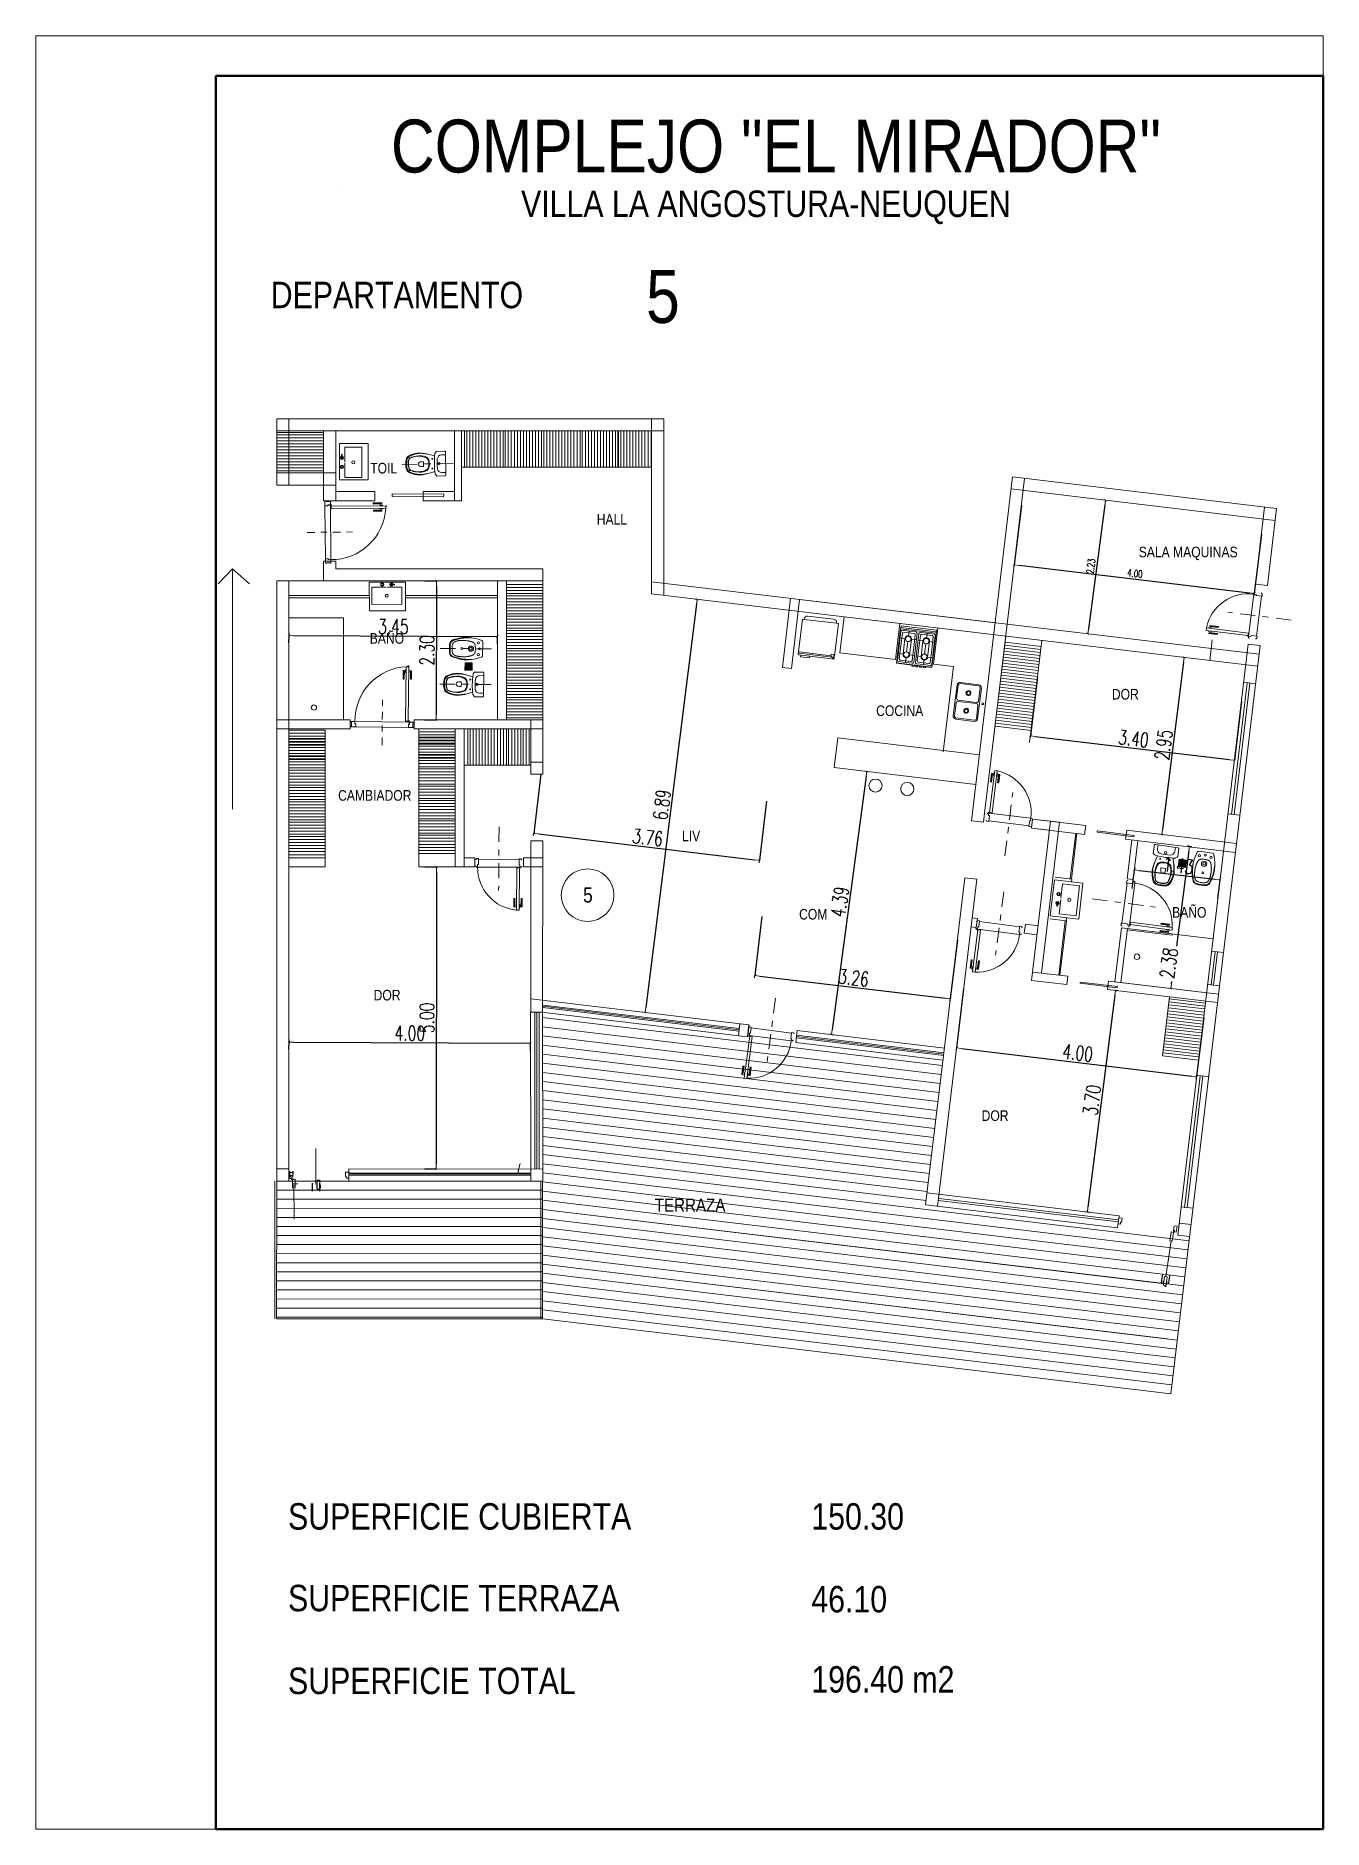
# Model space of a CAD drawing. Header units: millimetres. Extents: x 4525 to 9082, y 179 to 563.
# Drawn here: x 5275.44 to 5296.74, y 532.73 to 562.4 of the extents above; entities that cross this region are included whole.
import ezdxf

# ---------------------------------------------------------------- set-up
doc = ezdxf.new("R2010")
doc.units = ezdxf.units.MM
doc.header["$LTSCALE"] = 100
doc.linetypes.add('ACAD_ISO04W100', pattern=[30, 24, -3, 0, -3])
doc.linetypes.add('DASHDOT2', pattern=[0.5, 0.25, -0.125, 0, -0.125])
doc.layers.get('DEFPOINTS').update_dxf_attribs({"lineweight": 5})
for name, color, linetype, lineweight in [('000-Ejes', 251, 'ACAD_ISO04W100', 5), ('003-Equipamiento', 251, 'Continuous', 9), ('004-Carpinterias', 1, 'Continuous', 18), ('004-Carpinterias Puertas', 1, 'Continuous', 13), ('005-Sanitarios', 1, 'Continuous', 18), ('006-Cotas parciales', 7, 'Continuous', 5), ('A01-Barrido', 250, 'Continuous', 5), ('A01-Carpinterias', 1, 'Continuous', 18), ('EQ-cocinas', 24, 'Continuous', 18), ('HATCH MUROS', 251, 'Continuous', 9), ('LINEA', 8, 'Continuous', 5), ('SANIT', 12, 'Continuous', 13), ('SANIT-INT', 11, 'Continuous', 5)]:
    doc.layers.add(name, color=color, linetype=linetype, lineweight=lineweight)
doc.layers.add('CONT-MNR', color=47, linetype='Continuous')
doc.styles.add('AREAL', font='ARIALN.TTF')
doc.styles.add('COTAS', font='ROMANS.shx', dxfattribs={"width": 0.7})
doc.dimstyles.new('COTA40', dxfattribs={"dimscale": 0.4, "dimtxt": 0.3, "dimasz": 0.2, "dimexe": 0, "dimexo": 0, "dimgap": 0.09, "dimtad": 1, "dimzin": 0, "dimdsep": 46, "dimtxsty": 'COTAS', "dimblk1": 'COTA_N', "dimblk2": 'COTA_N', "dimsah": 1, "dimcen": 0.1, "dimclrd": 1, "dimclre": 8, "dimclrt": 5, "dimaunit": 1, "dimadec": 3, "dimazin": 0, "dimtfac": 1, "dimtix": 1, "dimtmove": 2, "dimatfit": 3, "dimldrblk": 'COTA_N', "dimfxl": 0, "dimtolj": 1, "dimtzin": 0, "dimarcsym": 0})

msp = doc.modelspace()

# ---------------------------------------------------------------- texts
at = {"style": 'AREAL'}
for s, height, p in [('COMPLEJO "EL MIRADOR"', 0.875, (5281.32, 560.135, -2.75)), ('VILLA LA ANGOSTURA-NEUQUEN', 0.4375, (5283.472, 559.399, -1.375)), ('5', 0.875, (5285.541, 557.646, -2.75)), ('DEPARTAMENTO ', 0.4375, (5279.331, 557.89, -1.375)), ('TOIL', 0.175, (5280.977, 555.156, -0.77)), ('HALL', 0.175, (5284.725, 554.309, 1.149)), ('SALA MAQUINAS', 0.17496, (5293.692, 553.769, -0.77)), ('BAÑO', 0.175, (5280.969, 552.339, 1.149)), ('DOR', 0.175, (5293.248, 551.416, -0.77)), ('COCINA', 0.175, (5289.348, 551.143, 1.149)), ('CAMBIADOR', 0.175, (5280.445, 549.742, 1.149)), ('LIV', 0.175, (5286.136, 549.071, -0.77)), ('5', 0.25, (5284.499, 548.057, -1.1)), ('COM', 0.175, (5288.073, 547.776, -0.77)), ('BAÑO', 0.175, (5294.245, 547.807, 1.149)), ('DOR', 0.175, (5281.033, 546.438, -0.77)), ('DOR', 0.175, (5291.093, 544.444, -0.77)), ('TERRAZA', 0.2188, (5285.684, 542.942, 1.231)), ('SUPERFICIE CUBIERTA', 0.4375, (5279.617, 537.683, -1.375)), ('150.30', 0.4375, (5288.275, 537.683, -1.375)), ('SUPERFICIE TERRAZA', 0.4375, (5279.617, 536.332, -1.375)), ('46.10', 0.4375, (5288.275, 536.313, -1.375)), ('SUPERFICIE TOTAL', 0.4375, (5279.617, 534.962, -1.375)), ('196.40 m2', 0.4375, (5288.275, 534.987, -1.375))]:
    msp.add_text(s, height=height, dxfattribs=at).set_placement(p)

# ---------------------------------------------------------------- blocks, each defined once
blk = doc.blocks.new('COTA_N')
for p, q in [((-1, 0), (0, 0)), ((0, 0.5), (0, -0.5))]:
    blk.add_line(p, q)
at = {"const_width": 0.065}
blk.add_lwpolyline([(0.14, 0.14), (0.28, 0.28), (0, 0), (-0.14, -0.14), (-0.28, -0.28)], dxfattribs=at)
blk = doc.blocks.new('*D596')
at = {"layer": '006-Cotas parciales', "color": 8, "lineweight": -2, "ltscale": 100}
for p, q in [((5290.795, 546.629), (5290.678, 545.651)), ((5294.767, 546.155), (5294.65, 545.177))]:
    blk.add_line(p, q, dxfattribs=at)
at = {"layer": '006-Cotas parciales', "color": 1, "lineweight": -2, "ltscale": 100}
blk.add_line((5290.758, 545.642), (5294.57, 545.186), dxfattribs=at)
at = {"layer": 'DEFPOINTS', "color": 0, "ltscale": 100}
for p in [(5290.795, 546.629), (5294.767, 546.155), (5294.65, 545.177)]:
    blk.add_point(p, dxfattribs=at)
at = {"layer": '006-Cotas parciales', "color": 1, "lineweight": -2, "ltscale": 100, "xscale": 0.08000000000000003, "yscale": 0.08000000000000002, "zscale": 0.08000000000000007}
for p, rotation in [((5290.678, 545.651), 173.1886111111184), ((5294.65, 545.177), 353.1886111111185)]:
    blk.add_blockref('COTA_N', p, dxfattribs=dict(at, rotation=rotation))
at = {"layer": '006-Cotas parciales', "color": 5, "ltscale": 100, "insert": (5292.683, 545.569), "char_height": 0.12, "attachment_point": 5, "rotation": 353.1886, "style": 'COTAS'}
blk.add_mtext('\\A1;{\\H2x;4.00}', dxfattribs=at)
blk = doc.blocks.new('*D597')
at = {"layer": '006-Cotas parciales', "color": 1, "lineweight": -2, "ltscale": 100}
blk.add_line((5289.183, 550.147), (5288.621, 545.951), dxfattribs=at)
at = {"layer": 'DEFPOINTS', "color": 0, "ltscale": 100}
for p in [(5289.194, 550.227, -1.477), (5288.611, 545.872), (5288.611, 545.872)]:
    blk.add_point(p, dxfattribs=at)
at = {"layer": '006-Cotas parciales', "color": 1, "lineweight": -2, "ltscale": 100, "xscale": 0.08000000000000002, "yscale": 0.08000000000000002, "zscale": 0.08000000000000007}
for p, rotation in [((5289.194, 550.227), 82.37302333687435), ((5288.611, 545.872), 262.3730233368744)]:
    blk.add_blockref('COTA_N', p, dxfattribs=dict(at, rotation=rotation))
at = {"layer": '006-Cotas parciales', "color": 5, "ltscale": 100, "insert": (5288.747, 548.07), "char_height": 0.12, "attachment_point": 5, "rotation": 82.373, "style": 'COTAS'}
blk.add_mtext('\\A1;{\\H2x;4.39}', dxfattribs=at)
blk = doc.blocks.new('*D598')
at = {"layer": '006-Cotas parciales', "color": 1, "lineweight": -2, "ltscale": 100}
blk.add_line((5294.433, 552.032), (5294.085, 549.264), dxfattribs=at)
at = {"layer": 'DEFPOINTS', "color": 0, "ltscale": 100}
for p in [(5294.443, 552.111), (5294.075, 549.184), (5294.075, 549.184)]:
    blk.add_point(p, dxfattribs=at)
at = {"layer": '006-Cotas parciales', "color": 1, "lineweight": -2, "ltscale": 100, "xscale": 0.08000000000000002, "yscale": 0.08000000000000002, "zscale": 0.08000000000000007}
for p, rotation in [((5294.443, 552.111), 82.82898730116379), ((5294.075, 549.184), 262.8289873011638)]:
    blk.add_blockref('COTA_N', p, dxfattribs=dict(at, rotation=rotation))
at = {"layer": '006-Cotas parciales', "color": 5, "ltscale": 100, "insert": (5294.104, 550.667), "char_height": 0.12, "attachment_point": 5, "rotation": 82.829, "style": 'COTAS'}
blk.add_mtext('\\A1;{\\H2x;2.95}', dxfattribs=at)
blk = doc.blocks.new('*D599')
at = {"layer": '006-Cotas parciales', "color": 1, "lineweight": -2, "ltscale": 100}
blk.add_line((5293.131, 554.634), (5292.859, 552.583), dxfattribs=at)
at = {"layer": 'DEFPOINTS', "color": 0, "ltscale": 100}
for p in [(5293.142, 554.713), (5292.849, 552.503), (5292.849, 552.503)]:
    blk.add_point(p, dxfattribs=at)
at = {"layer": '006-Cotas parciales', "color": 1, "lineweight": -2, "ltscale": 100, "xscale": 0.08000000000000002, "yscale": 0.08000000000000002, "zscale": 0.08000000000000007}
for p, rotation in [((5293.142, 554.713), 82.43662144794263), ((5292.849, 552.503), 262.4366214479426)]:
    blk.add_blockref('COTA_N', p, dxfattribs=dict(at, rotation=rotation))
at = {"layer": '006-Cotas parciales', "color": 5, "ltscale": 100, "insert": (5292.9, 553.621), "char_height": 0.12, "attachment_point": 5, "rotation": 82.4366, "style": 'COTAS'}
blk.add_mtext('\\A1;2.23', dxfattribs=at)
blk = doc.blocks.new('*D600')
at = {"layer": '006-Cotas parciales', "color": 8, "lineweight": -2, "ltscale": 100}
for p, q in [((5287.456, 547.828), (5287.339, 546.85)), ((5290.691, 547.442), (5290.574, 546.464))]:
    blk.add_line(p, q, dxfattribs=at)
at = {"layer": '006-Cotas parciales', "color": 1, "lineweight": -2, "ltscale": 100}
blk.add_line((5287.419, 546.84), (5290.494, 546.473), dxfattribs=at)
at = {"layer": 'DEFPOINTS', "color": 0, "ltscale": 100}
for p in [(5287.456, 547.828), (5290.691, 547.442), (5290.574, 546.464)]:
    blk.add_point(p, dxfattribs=at)
at = {"layer": '006-Cotas parciales', "color": 1, "lineweight": -2, "ltscale": 100, "xscale": 0.08000000000000002, "yscale": 0.08000000000000002, "zscale": 0.08000000000000007}
for p, rotation in [((5287.339, 546.85), 173.1886111111166), ((5290.574, 546.464), 353.1886111111166)]:
    blk.add_blockref('COTA_N', p, dxfattribs=dict(at, rotation=rotation))
at = {"layer": '006-Cotas parciales', "color": 5, "ltscale": 100, "insert": (5288.975, 546.812), "char_height": 0.12, "attachment_point": 5, "rotation": 353.1886, "style": 'COTAS'}
blk.add_mtext('\\A1;{\\H2x;3.26}', dxfattribs=at)
blk = doc.blocks.new('*D601')
at = {"layer": '006-Cotas parciales', "color": 1, "lineweight": -2, "ltscale": 100}
for p, q in [((5294.523, 548.91), (5294.317, 547.333)), ((5294.236, 546.713), (5294.242, 546.753))]:
    blk.add_line(p, q, dxfattribs=at)
at = {"layer": 'DEFPOINTS', "color": 0, "ltscale": 100}
for p in [(5294.533, 548.99), (5294.226, 546.633), (5294.226, 546.633)]:
    blk.add_point(p, dxfattribs=at)
at = {"layer": '006-Cotas parciales', "color": 1, "lineweight": -2, "ltscale": 100, "yscale": 0.08000000000000002, "zscale": 0.08000000000000007}
for p, xscale, rotation in [((5294.533, 548.99), 0.08000000000000002, 82.56990583360965), ((5294.226, 546.633), 0.08000000000000003, 262.5699058336096)]:
    blk.add_blockref('COTA_N', p, dxfattribs=dict(at, xscale=xscale, rotation=rotation))
at = {"layer": '006-Cotas parciales', "color": 5, "ltscale": 100, "insert": (5294.19, 547.055), "char_height": 0.12, "attachment_point": 5, "rotation": 82.5699, "style": 'COTAS'}
blk.add_mtext('\\A1;{\\H2x;2.38}', dxfattribs=at)
blk = doc.blocks.new('*D602')
at = {"layer": '006-Cotas parciales', "color": 8, "lineweight": -2, "ltscale": 100}
for p, q in [((5293.585, 548.289), (5293.621, 548.599)), ((5295.002, 548.124), (5295.038, 548.433))]:
    blk.add_line(p, q, dxfattribs=at)
at = {"layer": '006-Cotas parciales', "color": 1, "lineweight": -2, "ltscale": 100}
blk.add_line((5293.7, 548.589), (5294.959, 548.443), dxfattribs=at)
at = {"layer": 'DEFPOINTS', "color": 0, "ltscale": 100}
for p in [(5293.585, 548.289), (5295.038, 548.433), (5295.002, 548.124)]:
    blk.add_point(p, dxfattribs=at)
at = {"layer": '006-Cotas parciales', "color": 1, "lineweight": -2, "ltscale": 100, "xscale": 0.08000000000000002, "yscale": 0.08000000000000002, "zscale": 0.08000000000000007}
for p, rotation in [((5293.621, 548.599), 173.3507946442836), ((5295.038, 548.433), 353.3507946442836)]:
    blk.add_blockref('COTA_N', p, dxfattribs=dict(at, rotation=rotation))
at = {"layer": '006-Cotas parciales', "color": 5, "ltscale": 100, "insert": (5294.347, 548.671), "char_height": 0.12, "attachment_point": 5, "rotation": 353.3508, "style": 'COTAS'}
blk.add_mtext('\\A1;{\\H2x;1.43}', dxfattribs=at)
blk = doc.blocks.new('*D603')
at = {"layer": '006-Cotas parciales', "color": 1, "lineweight": -2, "ltscale": 100}
blk.add_line((5293.299, 546.525), (5292.852, 543.016), dxfattribs=at)
at = {"layer": '006-Cotas parciales', "color": 8, "lineweight": -2, "ltscale": 100}
for p, q in [((5293.346, 546.599), (5293.309, 546.604)), ((5292.879, 542.932), (5292.842, 542.937))]:
    blk.add_line(p, q, dxfattribs=at)
at = {"layer": 'DEFPOINTS', "color": 0, "ltscale": 100}
for p in [(5293.346, 546.599, 1.03), (5292.842, 542.937), (5292.879, 542.932)]:
    blk.add_point(p, dxfattribs=at)
at = {"layer": '006-Cotas parciales', "color": 1, "lineweight": -2, "ltscale": 100, "xscale": 0.08000000000000002, "yscale": 0.08000000000000002, "zscale": 0.08000000000000007}
for p, rotation in [((5293.309, 546.604), 82.74230621997178), ((5292.842, 542.937), 262.7423062199718)]:
    blk.add_blockref('COTA_N', p, dxfattribs=dict(at, rotation=rotation))
at = {"layer": '006-Cotas parciales', "color": 5, "ltscale": 100, "insert": (5292.921, 544.79), "char_height": 0.12, "attachment_point": 5, "rotation": 82.7423, "style": 'COTAS'}
blk.add_mtext('\\A1;{\\H2x;3.70}', dxfattribs=at)
blk = doc.blocks.new('*D604')
at = {"layer": '006-Cotas parciales', "color": 8, "lineweight": -2, "ltscale": 100}
for p, q in [((5292.019, 551.792), (5291.902, 550.814)), ((5295.392, 551.389), (5295.275, 550.411))]:
    blk.add_line(p, q, dxfattribs=at)
at = {"layer": '006-Cotas parciales', "color": 1, "lineweight": -2, "ltscale": 100}
blk.add_line((5291.981, 550.805), (5295.196, 550.421), dxfattribs=at)
at = {"layer": 'DEFPOINTS', "color": 0, "ltscale": 100}
for p in [(5292.019, 551.792), (5295.392, 551.389), (5295.275, 550.411)]:
    blk.add_point(p, dxfattribs=at)
at = {"layer": '006-Cotas parciales', "color": 1, "lineweight": -2, "ltscale": 100, "xscale": 0.08000000000000002, "yscale": 0.08000000000000002, "zscale": 0.08000000000000007}
for p, rotation in [((5291.902, 550.814), 173.1886111111229), ((5295.275, 550.411), 353.1886111111229)]:
    blk.add_blockref('COTA_N', p, dxfattribs=dict(at, rotation=rotation))
at = {"layer": '006-Cotas parciales', "color": 5, "ltscale": 100, "insert": (5293.607, 550.768), "char_height": 0.12, "attachment_point": 5, "rotation": 353.1886, "style": 'COTAS'}
blk.add_mtext('\\A1;{\\H2x;3.40}', dxfattribs=at)
blk = doc.blocks.new('*D605')
at = {"layer": '006-Cotas parciales', "color": 8, "lineweight": -2, "ltscale": 100}
for p, q in [((5291.75, 554.623), (5291.633, 553.645)), ((5295.722, 554.149), (5295.605, 553.171))]:
    blk.add_line(p, q, dxfattribs=at)
at = {"layer": '006-Cotas parciales', "color": 1, "lineweight": -2, "ltscale": 100}
blk.add_line((5291.712, 553.636), (5295.525, 553.18), dxfattribs=at)
at = {"layer": 'DEFPOINTS', "color": 0, "ltscale": 100}
for p in [(5291.75, 554.623), (5295.722, 554.149), (5295.605, 553.171)]:
    blk.add_point(p, dxfattribs=at)
at = {"layer": '006-Cotas parciales', "color": 1, "lineweight": -2, "ltscale": 100, "xscale": 0.08000000000000002, "yscale": 0.08000000000000002, "zscale": 0.08000000000000007}
for p, rotation in [((5291.633, 553.645), 173.1886111111075), ((5295.605, 553.171), 353.1886111111075)]:
    blk.add_blockref('COTA_N', p, dxfattribs=dict(at, rotation=rotation))
at = {"layer": '006-Cotas parciales', "color": 5, "ltscale": 100, "insert": (5293.63, 553.503), "char_height": 0.12, "attachment_point": 5, "rotation": 353.1886, "style": 'COTAS'}
blk.add_mtext('\\A1;4.00', dxfattribs=at)
blk = doc.blocks.new('INOD-MONACO-AP-PLANTA-CON-DPTO')
at = {"layer": 'SANIT'}
for p, q in [((-0.188, 0), (0.188, 0)), ((-0.204, -0.015), (-0.204, -0.142)), ((-0.174, -0.172), (-0.197, -0.156)), ((-0.13, -0.179), (-0.156, -0.27)), ((0.127, -0.18), (0.152, -0.27)), ((0.174, -0.172), (0.197, -0.156)), ((0.204, -0.015), (0.204, -0.142))]:
    blk.add_line(p, q, dxfattribs=at)
for points in [[(-0.002, -0.27, 0.121524), (-0.085, -0.286, 0.060693)], [(-0.002, -0.27, -0.121524), (0.081, -0.286, -0.060693)], [(-0.104, -0.3, 0.02892), (-0.111, -0.31, 0.156998), (-0.133, -0.488, 0.072829), (-0.105, -0.587, 0.204333), (-0.084, -0.607, 0.080392), (-0.002, -0.622)], [(0.099, -0.3, -0.02892), (0.107, -0.31, -0.156998), (0.129, -0.488, -0.072829), (0.101, -0.587, -0.204333), (0.08, -0.607, -0.080392), (-0.002, -0.622)], [(-0.124, -0.609, 0.122968), (-0.091, -0.634, 0.092568), (-0.002, -0.647, 0.093376)], [(0.12, -0.609, -0.122968), (0.087, -0.634, -0.092568), (-0.002, -0.647, -0.093376)]]:
    blk.add_lwpolyline(points, format="xyb", dxfattribs=at)
for centre, radius, start, end in [((-0.189, -0.017), 0.0168, 83.451, 131.9108), ((0.189, -0.017), 0.0168, 48.0892, 96.549), ((-0.188, -0.015), 0.017, 140.4696, 180), ((-0.188, -0.142), 0.017, 180, 235.4915), ((-0.165, -0.158), 0.017, 235.4915, 261.4564), ((0.408, -0.421), 0.583, 165.0356, 174.6982), ((0, 0.94), 1.127, 261.4564, 278.5436), ((-0.061, -0.336), 0.0558, 115.8294, 139.7492), ((0.057, -0.336), 0.0558, 40.2508, 64.1706), ((-0.412, -0.421), 0.583, 5.3018, 14.9644), ((0.165, -0.158), 0.017, 278.5436, 304.5085), ((0.188, -0.142), 0.017, 304.5085, 0), ((0.188, -0.015), 0.017, 0, 39.5304), ((0.107, -0.415), 0.285, 170.2891, 184.611), ((0.245, -0.406), 0.422, 184.3014, 206.071), ((-0.025, -0.535), 0.123, 207.5391, 216.6672), ((0.021, -0.535), 0.123, 323.3328, 332.4609), ((-0.249, -0.406), 0.422, 333.929, 356.9789), ((-0.111, -0.415), 0.285, 357.2885, 9.7109)]:
    blk.add_arc(centre, radius, start, end, dxfattribs=at)
at = {"layer": 'SANIT-INT'}
for p, q in [((-0.145, 0), (-0.145, -0.067)), ((0.145, 0), (0.145, -0.067)), ((0.002, -0.368), (-0.034, -0.369)), ((0.002, -0.368), (0.037, -0.369))]:
    blk.add_line(p, q, dxfattribs=at)
for points in [[(-0.156, -0.27, 0.058031), (-0.185, -0.429, 0.099768), (-0.142, -0.607, 0.155256), (-0.096, -0.647, 0.093906), (-0.002, -0.66, 0.093906)], [(-0.003, -0.279, 0.08742), (-0.06, -0.286, 0.121524)], [(0.152, -0.27, -0.058031), (0.181, -0.429, -0.099768), (0.138, -0.607, -0.155256), (0.092, -0.647, -0.093906), (-0.002, -0.66, -0.093906)], [(-0.002, -0.279, -0.08742), (0.056, -0.286, -0.121524)]]:
    blk.add_lwpolyline(points, format="xyb", dxfattribs=at)
for centre, radius in [((-0.082, -0.221), 0.00743), ((0, -0.11), 0.02), ((0.078, -0.221), 0.00743)]:
    blk.add_circle(centre, radius, dxfattribs=at)
for centre, radius, start, end in [((-0.075, -0.067), 0.07, 180, 265.7397), ((-0.036, -0.358), 0.0764, 108.7508, 160.6658), ((0, 0.94), 1.08, 265.7397, 274.2603), ((0.032, -0.358), 0.0764, 19.3342, 71.2492), ((0.075, -0.067), 0.07, 274.2603, 0), ((0.219, -0.443), 0.35, 174.9532, 203.9732), ((0.162, -0.448), 0.293, 156.8405, 172.9203), ((-0.071, -0.572), 0.0321, 203.9732, 250.1669), ((-0.034, -0.374), 0.005, 91.9734, 179.8282), ((0.152, -0.375), 0.191, 179.8282, 196.8593), ((-0.019, -0.427), 0.0118, 196.8593, 200.5908), ((0.002, -0.419), 0.0346, 200.5908, 269.6445), ((0.001, -0.419), 0.0346, 270.3555, 339.4092), ((-0.149, -0.375), 0.191, 343.1407, 0.1718), ((0.023, -0.427), 0.0118, 339.4092, 343.1407), ((0.037, -0.374), 0.005, 0.1718, 88.0266), ((0.067, -0.572), 0.0321, 289.8331, 336.0268), ((-0.223, -0.443), 0.35, 336.0268, 5.0468), ((-0.166, -0.448), 0.293, 7.0797, 23.1595), ((0.005, -0.362), 0.255, 250.1669, 268.5519), ((-0.009, -0.362), 0.255, 271.4481, 289.8331)]:
    blk.add_arc(centre, radius, start, end, dxfattribs=at)
blk = doc.blocks.new('BIDE-MONACO-PLANTA')
at = {"layer": 'SANIT'}
blk.add_line((-0.113, 0), (0.113, 0), dxfattribs=at)
for points in [[(-0.14, -0.477), (-0.141, -0.475), (-0.142, -0.472), (-0.143, -0.469), (-0.144, -0.465), (-0.145, -0.462), (-0.146, -0.459), (-0.147, -0.456), (-0.148, -0.452), (-0.149, -0.449), (-0.15, -0.446), (-0.15, -0.443), (-0.151, -0.44), (-0.152, -0.436), (-0.153, -0.433), (-0.154, -0.43), (-0.155, -0.427), (-0.156, -0.423), (-0.156, -0.42), (-0.157, -0.417), (-0.158, -0.414), (-0.159, -0.41), (-0.16, -0.407), (-0.161, -0.404), (-0.161, -0.401), (-0.162, -0.397), (-0.163, -0.394), (-0.164, -0.391), (-0.164, -0.388), (-0.165, -0.385), (-0.166, -0.381), (-0.167, -0.378), (-0.167, -0.375), (-0.168, -0.372), (-0.169, -0.368), (-0.169, -0.365), (-0.17, -0.362), (-0.17, -0.359), (-0.171, -0.356), (-0.172, -0.352), (-0.172, -0.349), (-0.173, -0.346), (-0.173, -0.344)], [(0, -0.541), (-0.044, -0.54), (-0.048, -0.54), (-0.051, -0.539), (-0.054, -0.539), (-0.057, -0.539)], [(0, -0.541), (0.044, -0.54), (0.047, -0.54), (0.051, -0.539), (0.054, -0.539), (0.057, -0.539)], [(0, -0.541), (0, -0.541)], [(0, -0.541), (0, -0.541)], [(0.14, -0.477), (0.141, -0.475), (0.142, -0.472), (0.143, -0.469), (0.144, -0.465), (0.145, -0.462), (0.146, -0.459), (0.147, -0.456), (0.148, -0.453), (0.148, -0.449), (0.149, -0.446), (0.15, -0.443), (0.151, -0.44), (0.152, -0.436), (0.153, -0.433), (0.154, -0.43), (0.154, -0.427), (0.155, -0.423), (0.156, -0.42), (0.157, -0.417), (0.158, -0.414), (0.159, -0.41), (0.16, -0.407), (0.16, -0.404), (0.161, -0.401), (0.162, -0.398), (0.163, -0.394), (0.163, -0.391), (0.164, -0.388), (0.165, -0.385), (0.166, -0.381), (0.166, -0.378), (0.167, -0.375), (0.168, -0.372), (0.168, -0.369), (0.169, -0.365), (0.17, -0.362), (0.17, -0.359), (0.171, -0.356), (0.171, -0.353), (0.172, -0.349), (0.172, -0.346), (0.173, -0.344)]]:
    blk.add_lwpolyline(points, dxfattribs=at)
for centre, radius, start, end in [((-0.113, -0.027), 0.0267, 89.9746, 160.7192), ((0.636, -0.288), 0.82, 160.7445, 172.7215), ((1.187, -0.228), 1.365, 179.1204, 182.2097), ((1.187, -0.221), 1.365, 182.5037, 185.1806), ((0.113, -0.027), 0.0267, 19.2555, 90), ((-0.636, -0.288), 0.82, 7.2785, 19.2555), ((-1.187, -0.22), 1.365, 354.7941, 357.4709), ((-0.985, -0.224), 1.163, 357.2424, 1.9588), ((-0.022, -0.432), 0.126, 201.0557, 217.1205), ((-0.058, -0.455), 0.0844, 219.519, 265.0728), ((-0.05, -0.408), 0.131, 263.6264, 267.3039), ((0.05, -0.408), 0.131, 272.6707, 276.3482), ((0.058, -0.455), 0.0844, 274.9018, 320.4556), ((0.022, -0.432), 0.126, 322.8542, 338.9189)]:
    blk.add_arc(centre, radius, start, end, dxfattribs=at)
at = {"layer": 'SANIT-INT'}
for points in [[(-0.13, -0.255), (-0.134, -0.281), (-0.134, -0.282), (-0.134, -0.284), (-0.134, -0.285), (-0.134, -0.287), (-0.134, -0.289), (-0.134, -0.291), (-0.134, -0.293), (-0.135, -0.295), (-0.135, -0.297), (-0.135, -0.3), (-0.135, -0.302), (-0.135, -0.305), (-0.135, -0.307), (-0.135, -0.31), (-0.135, -0.313), (-0.135, -0.315), (-0.135, -0.318), (-0.135, -0.32), (-0.135, -0.323), (-0.135, -0.326), (-0.135, -0.328), (-0.135, -0.331), (-0.135, -0.334), (-0.135, -0.336), (-0.135, -0.339), (-0.135, -0.341), (-0.134, -0.344), (-0.134, -0.347), (-0.134, -0.349), (-0.134, -0.352), (-0.134, -0.354), (-0.134, -0.357), (-0.134, -0.36), (-0.134, -0.362), (-0.134, -0.365), (-0.134, -0.367), (-0.133, -0.37), (-0.133, -0.373), (-0.133, -0.375), (-0.133, -0.378), (-0.132, -0.38), (-0.132, -0.383), (-0.132, -0.386), (-0.132, -0.388), (-0.131, -0.391), (-0.131, -0.393), (-0.13, -0.396), (-0.13, -0.399), (-0.13, -0.401), (-0.129, -0.404), (-0.129, -0.406), (-0.128, -0.409), (-0.128, -0.412), (-0.127, -0.414), (-0.127, -0.417), (-0.126, -0.419), (-0.126, -0.422), (-0.125, -0.424), (-0.125, -0.426), (-0.124, -0.429), (-0.124, -0.431), (-0.123, -0.432), (-0.123, -0.434), (-0.122, -0.436), (-0.122, -0.437), (-0.121, -0.439), (-0.121, -0.44), (-0.121, -0.441), (-0.12, -0.443), (-0.12, -0.444), (-0.119, -0.445), (-0.119, -0.447), (-0.118, -0.448), (-0.118, -0.449), (-0.117, -0.451), (-0.117, -0.452), (-0.116, -0.453), (-0.116, -0.454), (-0.115, -0.456), (-0.114, -0.457), (-0.114, -0.458), (-0.113, -0.46), (-0.113, -0.461), (-0.112, -0.462), (-0.111, -0.464), (-0.11, -0.465), (-0.11, -0.466), (-0.109, -0.467), (-0.108, -0.469), (-0.107, -0.47), (-0.107, -0.471), (-0.106, -0.473), (-0.105, -0.474), (-0.104, -0.475), (-0.103, -0.477), (-0.102, -0.478), (-0.101, -0.479), (-0.099, -0.48), (-0.098, -0.482), (-0.097, -0.483), (-0.095, -0.484), (-0.094, -0.486), (-0.092, -0.487), (-0.09, -0.488), (-0.088, -0.49), (-0.085, -0.491), (-0.082, -0.493), (-0.079, -0.494), (-0.075, -0.496), (-0.071, -0.497), (-0.065, -0.499), (-0.064, -0.499)], [(0, -0.122), (-0.013, -0.122), (-0.025, -0.122), (-0.034, -0.123), (-0.042, -0.124), (-0.048, -0.125), (-0.053, -0.125), (-0.057, -0.126), (-0.061, -0.127), (-0.064, -0.128), (-0.067, -0.128), (-0.069, -0.129), (-0.071, -0.13), (-0.073, -0.13), (-0.074, -0.131), (-0.076, -0.132), (-0.077, -0.132), (-0.078, -0.133), (-0.079, -0.134), (-0.08, -0.134), (-0.081, -0.135), (-0.083, -0.136), (-0.083, -0.136), (-0.084, -0.137), (-0.085, -0.138), (-0.086, -0.138), (-0.087, -0.139), (-0.088, -0.14), (-0.088, -0.14), (-0.089, -0.141), (-0.09, -0.142), (-0.091, -0.142), (-0.091, -0.143), (-0.092, -0.143), (-0.092, -0.144), (-0.093, -0.145), (-0.094, -0.146), (-0.094, -0.146), (-0.095, -0.147), (-0.096, -0.148), (-0.097, -0.149), (-0.097, -0.15), (-0.098, -0.151), (-0.099, -0.152), (-0.1, -0.153), (-0.101, -0.155), (-0.102, -0.156), (-0.102, -0.157), (-0.103, -0.158), (-0.104, -0.16), (-0.105, -0.161), (-0.105, -0.162), (-0.106, -0.164), (-0.107, -0.165), (-0.107, -0.166), (-0.108, -0.168), (-0.109, -0.169), (-0.109, -0.17), (-0.11, -0.171), (-0.11, -0.173), (-0.111, -0.174), (-0.112, -0.175), (-0.112, -0.177), (-0.113, -0.178), (-0.113, -0.179), (-0.114, -0.181), (-0.114, -0.182), (-0.115, -0.183), (-0.115, -0.185), (-0.116, -0.186), (-0.116, -0.188), (-0.117, -0.19), (-0.117, -0.191), (-0.118, -0.193), (-0.118, -0.196), (-0.119, -0.198), (-0.12, -0.2), (-0.12, -0.203), (-0.121, -0.205), (-0.121, -0.208), (-0.122, -0.21), (-0.123, -0.213), (-0.123, -0.216), (-0.124, -0.218), (-0.124, -0.221), (-0.125, -0.223), (-0.125, -0.226), (-0.126, -0.229), (-0.126, -0.231), (-0.127, -0.234), (-0.127, -0.236), (-0.128, -0.239), (-0.128, -0.242), (-0.129, -0.244), (-0.129, -0.247), (-0.129, -0.249), (-0.13, -0.252), (-0.13, -0.255), (-0.13, -0.257), (-0.131, -0.26), (-0.131, -0.261)], [(0, -0.122), (0.013, -0.122), (0.025, -0.122), (0.034, -0.123), (0.042, -0.124), (0.048, -0.125), (0.053, -0.125), (0.057, -0.126), (0.061, -0.127), (0.064, -0.128), (0.067, -0.128), (0.069, -0.129), (0.071, -0.13), (0.073, -0.131), (0.074, -0.131), (0.076, -0.132), (0.077, -0.132), (0.078, -0.133), (0.079, -0.134), (0.08, -0.134), (0.081, -0.135), (0.082, -0.136), (0.083, -0.136), (0.084, -0.137), (0.085, -0.138), (0.086, -0.138), (0.087, -0.139), (0.088, -0.14), (0.088, -0.14), (0.089, -0.141), (0.09, -0.142), (0.09, -0.142), (0.091, -0.143), (0.092, -0.144), (0.092, -0.144), (0.093, -0.145), (0.094, -0.146), (0.094, -0.146), (0.095, -0.147), (0.096, -0.148), (0.097, -0.149), (0.097, -0.15), (0.098, -0.151), (0.099, -0.152), (0.1, -0.153), (0.101, -0.155), (0.101, -0.156), (0.102, -0.157), (0.103, -0.158), (0.104, -0.16), (0.105, -0.161), (0.105, -0.162), (0.106, -0.164), (0.107, -0.165), (0.107, -0.166), (0.108, -0.168), (0.109, -0.169), (0.109, -0.17), (0.11, -0.171), (0.11, -0.173), (0.111, -0.174), (0.112, -0.175), (0.112, -0.177), (0.113, -0.178), (0.113, -0.179), (0.114, -0.181), (0.114, -0.182), (0.115, -0.183), (0.115, -0.185), (0.116, -0.186), (0.116, -0.188), (0.117, -0.19), (0.117, -0.191), (0.118, -0.193), (0.118, -0.196), (0.119, -0.198), (0.12, -0.2), (0.12, -0.203), (0.121, -0.205), (0.121, -0.208), (0.122, -0.211), (0.123, -0.213), (0.123, -0.216), (0.124, -0.218), (0.124, -0.221), (0.125, -0.224), (0.125, -0.226), (0.126, -0.229), (0.126, -0.231), (0.127, -0.234), (0.127, -0.237), (0.128, -0.239), (0.128, -0.242), (0.128, -0.244), (0.129, -0.247), (0.129, -0.25), (0.13, -0.252), (0.13, -0.255), (0.13, -0.257), (0.131, -0.26), (0.131, -0.261)], [(0.13, -0.255), (0.133, -0.281), (0.134, -0.283), (0.134, -0.284), (0.134, -0.285), (0.134, -0.287), (0.134, -0.289), (0.134, -0.291), (0.134, -0.293), (0.134, -0.295), (0.135, -0.297), (0.135, -0.3), (0.135, -0.302), (0.135, -0.305), (0.135, -0.308), (0.135, -0.31), (0.135, -0.313), (0.135, -0.315), (0.135, -0.318), (0.135, -0.321), (0.135, -0.323), (0.135, -0.326), (0.135, -0.328), (0.135, -0.331), (0.135, -0.334), (0.134, -0.336), (0.134, -0.339), (0.134, -0.341), (0.134, -0.344), (0.134, -0.347), (0.134, -0.349), (0.134, -0.352), (0.134, -0.354), (0.134, -0.357), (0.134, -0.36), (0.134, -0.362), (0.134, -0.365), (0.133, -0.367), (0.133, -0.37), (0.133, -0.373), (0.133, -0.375), (0.133, -0.378), (0.132, -0.38), (0.132, -0.383), (0.132, -0.386), (0.131, -0.388), (0.131, -0.391), (0.131, -0.393), (0.13, -0.396), (0.13, -0.399), (0.129, -0.401), (0.129, -0.404), (0.129, -0.406), (0.128, -0.409), (0.128, -0.412), (0.127, -0.414), (0.127, -0.417), (0.126, -0.419), (0.126, -0.422), (0.125, -0.424), (0.124, -0.426), (0.124, -0.429), (0.123, -0.431), (0.123, -0.433), (0.122, -0.434), (0.122, -0.436), (0.122, -0.437), (0.121, -0.439), (0.121, -0.44), (0.12, -0.442), (0.12, -0.443), (0.119, -0.444), (0.119, -0.445), (0.119, -0.447), (0.118, -0.448), (0.118, -0.449), (0.117, -0.451), (0.117, -0.452), (0.116, -0.453), (0.115, -0.455), (0.115, -0.456), (0.114, -0.457), (0.114, -0.458), (0.113, -0.46), (0.112, -0.461), (0.112, -0.462), (0.111, -0.464), (0.11, -0.465), (0.11, -0.466), (0.109, -0.468), (0.108, -0.469), (0.107, -0.47), (0.106, -0.471), (0.105, -0.473), (0.105, -0.474), (0.104, -0.475), (0.103, -0.477), (0.101, -0.478), (0.1, -0.479), (0.099, -0.481), (0.098, -0.482), (0.097, -0.483), (0.095, -0.484), (0.094, -0.486), (0.092, -0.487), (0.09, -0.488), (0.088, -0.49), (0.085, -0.491), (0.082, -0.493), (0.079, -0.494), (0.075, -0.496), (0.07, -0.497), (0.065, -0.499), (0.063, -0.499)], [(0, -0.55), (-0.008, -0.55), (-0.015, -0.55), (-0.022, -0.549), (-0.027, -0.549), (-0.032, -0.549), (-0.036, -0.549), (-0.04, -0.549), (-0.044, -0.549), (-0.048, -0.549), (-0.051, -0.549), (-0.054, -0.549), (-0.057, -0.549)], [(0, -0.55), (0.008, -0.55), (0.015, -0.55), (0.021, -0.549), (0.027, -0.549), (0.032, -0.549), (0.036, -0.549), (0.04, -0.549), (0.044, -0.549), (0.047, -0.549), (0.051, -0.549), (0.054, -0.549), (0.057, -0.549)]]:
    blk.add_lwpolyline(points, dxfattribs=at)
for centre, radius in [((-0.097, -0.073), 0.0182), ((0, -0.195), 0.0437), ((0, -0.195), 0.0229), ((0, -0.052), 0.0172), ((0.097, -0.073), 0.0182), ((0, -0.344), 0.0151)]:
    blk.add_circle(centre, radius, dxfattribs=at)
for centre, radius, start, end in [((-0.054, -0.459), 0.0941, 195.0663, 210.9763), ((-0.058, -0.455), 0.0938, 214.5877, 265.0728), ((-0.05, -0.408), 0.141, 263.6264, 267.3039), ((0, -0.277), 0.232, 253.6948, 269.9596), ((0, -0.277), 0.232, 270.015, 286.2798), ((0.05, -0.408), 0.141, 272.6707, 276.3482), ((0.058, -0.455), 0.0938, 274.9018, 325.387), ((-0.018, -0.426), 0.174, 331.8708, 340.547)]:
    blk.add_arc(centre, radius, start, end, dxfattribs=at)
for points in [[(-0.178, -0.184), (-0.184, -0.295), (-0.183, -0.316), (-0.179, -0.352), (-0.173, -0.381), (-0.167, -0.407), (-0.157, -0.446), (-0.146, -0.484)], [(0.178, -0.184), (0.184, -0.295), (0.183, -0.316), (0.179, -0.352), (0.173, -0.381), (0.167, -0.407), (0.157, -0.446), (0.146, -0.484)]]:
    blk.add_spline(points, degree=3, dxfattribs=at)
blk = doc.blocks.new('REJILLA')
at = {"layer": 'SANIT-INT', "linetype": 'Continuous'}
for p, q in [((-0.06, -0.06), (-0.06, 0.06)), ((-0.06, 0.06), (0.06, 0.06)), ((-0.06, -0.06), (0.06, 0.06)), ((-0.06, 0.06), (0.06, -0.06)), ((-0.047, 0.016), (-0.047, -0.016)), ((-0.035, 0.036), (-0.035, -0.036)), ((-0.022, 0.045), (-0.022, -0.045)), ((-0.01, 0.049), (-0.01, -0.049)), ((0.003, 0.05), (0.003, -0.05)), ((0.015, 0.048), (0.015, -0.048)), ((0.028, 0.042), (0.028, -0.042)), ((0.04, 0.03), (0.04, -0.03)), ((0.06, 0.06), (0.06, -0.06)), ((0.06, -0.06), (-0.06, -0.06))]:
    blk.add_line(p, q, dxfattribs=at)
for radius in [0.06, 0.05]:
    blk.add_circle((0, 0), radius, dxfattribs=at)
blk = doc.blocks.new('PUERTA 0.70 DURLOCK')
at = {"layer": '000-Ejes', "linetype": 'DASHDOT2', "ltscale": 0.01}
blk.add_line((0.38, -0.647), (0.38, 0.407), dxfattribs=at)
at = {"layer": '004-Carpinterias', "linetype": 'Continuous'}
for p, q in [((0.009, 0.675), (-0.009, 0.675)), ((-0.009, 0.535), (-0.009, 0.675)), ((0.009, 0.535), (0.009, 0.675)), ((0.039, 0.69), (0.029, 0.69)), ((0.029, 0.642), (0.029, 0.69)), ((0.039, 0.642), (0.029, 0.642)), ((0.081, 0.69), (0.091, 0.69)), ((0.081, 0.642), (0.091, 0.642)), ((0.091, 0.642), (0.091, 0.69)), ((0.111, 0.675), (0.129, 0.675)), ((0.111, 0.535), (0.111, 0.675)), ((0.129, 0.535), (0.129, 0.675)), ((0.009, 0.535), (-0.009, 0.535)), ((0.111, 0.535), (0.129, 0.535)), ((0.01, 0.01), (0, 0.01)), ((0, 0), (0, 0.01)), ((0.03, 0.02), (0.01, 0.02)), ((0.01, 0.01), (0.01, 0.02)), ((0.03, -0.02), (0.03, 0.02)), ((0.73, 0.02), (0.75, 0.02)), ((0.73, -0.02), (0.73, 0.02)), ((0.75, 0.01), (0.75, 0.02)), ((0.75, 0.01), (0.76, 0.01)), ((0.76, 0), (0.76, 0.01)), ((0, -0.11), (0, -0.1)), ((0, -0.11), (0.01, -0.11)), ((0.01, -0.11), (0.01, -0.12)), ((0.01, -0.12), (0.045, -0.12)), ((0.045, -0.02), (0.03, -0.02)), ((0.045, -0.02), (0.045, -0.12)), ((0.715, -0.02), (0.715, -0.12)), ((0.715, -0.02), (0.73, -0.02)), ((0.75, -0.12), (0.715, -0.12)), ((0.76, -0.11), (0.75, -0.11)), ((0.75, -0.11), (0.75, -0.12)), ((0.76, -0.11), (0.76, -0.1))]:
    blk.add_line(p, q, dxfattribs=at)
at = {"layer": '004-Carpinterias', "ltscale": 0.01, "const_width": 0.02}
for points in [[(0, 0.535), (0, 0.675)], [(0.122, 0.535), (0.12, 0.675)]]:
    blk.add_lwpolyline(points, dxfattribs=at)
at = {"layer": '004-Carpinterias', "linetype": 'Continuous'}
blk.add_lwpolyline([(0.039, 0.729), (0.039, 0.029), (0.081, 0.029), (0.081, 0.729)], close=True, dxfattribs=at)
at = {"layer": 'A01-Barrido', "linetype": 'Continuous'}
for p, q in [((0.73, 0.02), (0.03, 0.02)), ((0.715, -0.11), (0.045, -0.11))]:
    blk.add_line(p, q, dxfattribs=at)
blk.add_circle((0.032, 0.028), 0.0075, dxfattribs=at)
blk.add_arc((0.023, 0.024), 0.707, 359.6656, 85.2747, dxfattribs=at)
blk = doc.blocks.new('PUERTA 1.04 0.90 PT')
at = {"layer": '000-Ejes', "linetype": 'DASHDOT2', "ltscale": 0.005}
blk.add_line((804.584, 1061.02), (803.739, 1061.02), dxfattribs=at)
at = {"layer": '004-Carpinterias', "color": 1, "linetype": 'Continuous'}
for p, q in [((803.266, 1060.606), (803.266, 1060.591)), ((803.281, 1060.606), (803.266, 1060.606)), ((803.266, 1060.606), (803.266, 1060.591)), ((803.281, 1060.633), (803.281, 1060.606)), ((803.331, 1060.633), (803.331, 1060.643)), ((803.379, 1060.643), (803.331, 1060.643)), ((803.486, 1060.681), (803.346, 1060.681)), ((803.346, 1060.663), (803.346, 1060.681)), ((803.486, 1060.663), (803.346, 1060.663)), ((803.379, 1060.633), (803.379, 1060.643)), ((803.486, 1060.663), (803.486, 1060.681)), ((803.331, 1060.591), (803.331, 1060.581)), ((803.379, 1060.581), (803.331, 1060.581)), ((803.346, 1060.561), (803.346, 1060.543)), ((803.486, 1060.561), (803.346, 1060.561)), ((803.486, 1060.543), (803.346, 1060.543)), ((803.379, 1060.591), (803.379, 1060.581)), ((803.486, 1060.561), (803.486, 1060.543))]:
    blk.add_line(p, q, dxfattribs=at)
at = {"layer": '004-Carpinterias', "linetype": 'Continuous'}
for p, q in [((804.181, 1060.633), (803.281, 1060.633)), ((803.266, 1060.591), (804.181, 1060.591))]:
    blk.add_line(p, q, dxfattribs=at)
at = {"layer": '004-Carpinterias', "ltscale": 0.01, "const_width": 0.02}
for points in [[(803.486, 1060.672), (803.346, 1060.672)], [(803.486, 1060.552), (803.346, 1060.552)]]:
    blk.add_lwpolyline(points, dxfattribs=at)
at = {"layer": 'A01-Barrido', "linetype": 'Continuous'}
for p, q in [((804.197, 1061.473), (804.196, 1060.568)), ((804.286, 1060.583), (804.287, 1061.458))]:
    blk.add_line(p, q, dxfattribs=at)
for points in [[(804.181, 1060.578), (804.181, 1060.613), (804.186, 1060.613), (804.186, 1060.58)], [(804.194, 1060.573), (804.226, 1060.573), (804.226, 1060.568), (804.192, 1060.568)]]:
    blk.add_lwpolyline(points, dxfattribs=at)
blk.add_circle((804.186, 1060.573), 0.0075, dxfattribs=at)
blk.add_arc((804.177, 1060.575), 0.898, 88.7484, 176.2981, dxfattribs=at)
at = {"layer": 'A01-Carpinterias', "linetype": 'Continuous'}
for p, q in [((804.197, 1061.473), (804.197, 1061.533)), ((804.197, 1061.533), (804.217, 1061.533)), ((804.217, 1061.528), (804.217, 1061.533)), ((804.217, 1061.528), (804.267, 1061.528)), ((804.267, 1061.533), (804.267, 1061.528)), ((804.267, 1061.533), (804.287, 1061.533)), ((804.287, 1061.533), (804.287, 1061.458)), ((804.287, 1061.533), (804.287, 1061.533)), ((804.237, 1061.473), (804.197, 1061.473)), ((804.237, 1061.458), (804.237, 1061.473)), ((804.237, 1061.458), (804.287, 1061.458)), ((804.181, 1060.591), (804.181, 1060.633)), ((804.196, 1060.568), (804.196, 1060.548)), ((804.236, 1060.568), (804.196, 1060.568)), ((804.196, 1060.548), (804.196, 1060.508)), ((804.196, 1060.548), (804.196, 1060.548)), ((804.196, 1060.508), (804.206, 1060.508)), ((804.196, 1060.508), (804.217, 1060.508)), ((804.217, 1060.513), (804.217, 1060.508)), ((804.217, 1060.513), (804.267, 1060.513)), ((804.236, 1060.583), (804.286, 1060.583)), ((804.236, 1060.583), (804.236, 1060.568)), ((804.267, 1060.508), (804.267, 1060.513)), ((804.267, 1060.508), (804.286, 1060.508)), ((804.286, 1060.508), (804.276, 1060.508)), ((804.286, 1060.508), (804.286, 1060.583))]:
    blk.add_line(p, q, dxfattribs=at)
blk = doc.blocks.new('*D606')
at = {"layer": '006-Cotas parciales', "color": 1, "lineweight": -2, "ltscale": 100}
blk.add_line((5286.376, 552.994), (5285.538, 546.319), dxfattribs=at)
at = {"layer": 'DEFPOINTS', "color": 0, "ltscale": 100}
for p in [(5286.386, 553.073), (5285.528, 546.239), (5285.528, 546.239)]:
    blk.add_point(p, dxfattribs=at)
at = {"layer": '006-Cotas parciales', "color": 1, "lineweight": -2, "ltscale": 100, "yscale": 0.08000000000000002, "zscale": 0.08000000000000007}
for p, xscale, rotation in [((5286.386, 553.073), 0.08, 82.84064044521959), ((5285.528, 546.239), 0.08000000000000002, 262.8406404452196)]:
    blk.add_blockref('COTA_N', p, dxfattribs=dict(at, xscale=xscale, rotation=rotation))
at = {"layer": '006-Cotas parciales', "color": 5, "ltscale": 100, "insert": (5285.802, 549.676), "char_height": 0.12, "attachment_point": 5, "rotation": 82.8406, "style": 'COTAS'}
blk.add_mtext('\\A1;{\\H2x;6.89}', dxfattribs=at)
blk = doc.blocks.new('*D607')
at = {"layer": '006-Cotas parciales', "color": 8, "lineweight": -2, "ltscale": 100}
for p, q in [((5283.799, 550.18), (5283.682, 549.202)), ((5287.533, 549.734), (5287.416, 548.756))]:
    blk.add_line(p, q, dxfattribs=at)
at = {"layer": '006-Cotas parciales', "color": 1, "lineweight": -2, "ltscale": 100}
blk.add_line((5283.762, 549.192), (5287.336, 548.765), dxfattribs=at)
at = {"layer": 'DEFPOINTS', "color": 0, "ltscale": 100}
for p in [(5283.799, 550.18), (5287.533, 549.734), (5287.416, 548.756)]:
    blk.add_point(p, dxfattribs=at)
at = {"layer": '006-Cotas parciales', "color": 1, "lineweight": -2, "ltscale": 100, "xscale": 0.08000000000000002, "yscale": 0.08000000000000002, "zscale": 0.08000000000000007}
for p, rotation in [((5283.682, 549.202), 173.188611111112), ((5287.416, 548.756), 353.188611111112)]:
    blk.add_blockref('COTA_N', p, dxfattribs=dict(at, rotation=rotation))
at = {"layer": '006-Cotas parciales', "color": 5, "ltscale": 100, "insert": (5285.567, 549.134), "char_height": 0.12, "attachment_point": 5, "rotation": 353.1886, "style": 'COTAS'}
blk.add_mtext('\\A1;{\\H2x;3.76}', dxfattribs=at)
blk = doc.blocks.new('*D608')
at = {"layer": '006-Cotas parciales', "color": 8, "lineweight": -2, "ltscale": 100}
for p, q in [((5281.878, 548.648), (5282.073, 548.648)), ((5281.874, 543.649), (5282.069, 543.649))]:
    blk.add_line(p, q, dxfattribs=at)
at = {"layer": '006-Cotas parciales', "color": 1, "lineweight": -2, "ltscale": 100}
blk.add_line((5282.073, 548.568), (5282.069, 543.729), dxfattribs=at)
at = {"layer": 'DEFPOINTS', "color": 0, "ltscale": 100}
for p in [(5281.878, 548.648), (5281.874, 543.649), (5282.069, 543.649)]:
    blk.add_point(p, dxfattribs=at)
at = {"layer": '006-Cotas parciales', "color": 1, "lineweight": -2, "ltscale": 100, "xscale": 0.08000000000000002, "yscale": 0.08000000000000002, "zscale": 0.08000000000000007}
for p, rotation in [((5282.073, 548.648), 89.95413492618577), ((5282.069, 543.649), 269.9541349261858)]:
    blk.add_blockref('COTA_N', p, dxfattribs=dict(at, rotation=rotation))
at = {"layer": '006-Cotas parciales', "color": 5, "ltscale": 100, "insert": (5281.915, 546.149), "char_height": 0.12, "attachment_point": 5, "rotation": 89.9541, "style": 'COTAS'}
blk.add_mtext('\\A1;{\\H2x;5.00}', dxfattribs=at)
blk = doc.blocks.new('*D609')
at = {"layer": '006-Cotas parciales', "color": 8, "lineweight": -2, "ltscale": 100}
for p, q in [((5279.632, 545.63), (5279.633, 545.75)), ((5283.629, 545.608), (5283.63, 545.728))]:
    blk.add_line(p, q, dxfattribs=at)
at = {"layer": '006-Cotas parciales', "color": 1, "lineweight": -2, "ltscale": 100}
blk.add_line((5279.713, 545.75), (5283.55, 545.729), dxfattribs=at)
at = {"layer": 'DEFPOINTS', "color": 0, "ltscale": 100}
for p in [(5279.632, 545.63), (5283.629, 545.608), (5283.63, 545.728)]:
    blk.add_point(p, dxfattribs=at)
at = {"layer": '006-Cotas parciales', "color": 1, "lineweight": -2, "ltscale": 100, "xscale": 0.08000000000000002, "yscale": 0.08000000000000002, "zscale": 0.08000000000000007}
for p, rotation in [((5279.633, 545.75), 179.6898094027307), ((5283.63, 545.728), 359.6898094027307)]:
    blk.add_blockref('COTA_N', p, dxfattribs=dict(at, rotation=rotation))
at = {"layer": '006-Cotas parciales', "color": 5, "ltscale": 100, "insert": (5281.632, 545.895), "char_height": 0.12, "attachment_point": 5, "rotation": 359.6898, "style": 'COTAS'}
blk.add_mtext('\\A1;{\\H2x;4.00}', dxfattribs=at)
blk = doc.blocks.new('MI PILETA 104EC')
at = {"layer": 'SANIT'}
for points in [[(-0.01, 0.104), (-0.01, 0.414, 0.414214), (-0.04, 0.444), (-0.255, 0.444, 0.414214), (-0.285, 0.414), (-0.285, 0.104, 0.414214), (-0.255, 0.074), (-0.04, 0.074, 0.414214)], [(0.04, 0.444), (0.255, 0.444, -0.414214), (0.285, 0.414), (0.285, 0.104, -0.414214), (0.255, 0.074), (0.04, 0.074, -0.414214), (0.01, 0.104), (0.01, 0.414, -0.414214)]]:
    blk.add_lwpolyline(points, format="xyb", close=True, dxfattribs=at)
at = {"layer": 'SANIT-INT'}
blk.add_lwpolyline([(0.305, 0.104), (0.305, 0.414, 0.414214), (0.255, 0.464), (-0.255, 0.464, 0.414214), (-0.305, 0.414), (-0.305, 0.104, 0.414214), (-0.255, 0.054), (0.255, 0.054, 0.414214)], format="xyb", close=True, dxfattribs=at)
for centre, radius in [((-0.147, 0.259), 0.041), ((0.148, 0.259), 0.041), ((-0.147, 0.259), 0.029), ((0, 0), 0.017), ((0.148, 0.259), 0.029)]:
    blk.add_circle(centre, radius, dxfattribs=at)
blk = doc.blocks.new('Anaf1')
at = {"layer": 'SANIT', "linetype": 'ByBlock'}
for p, q in [((-0.295, 0), (0.295, 0)), ((-0.295, -0.05), (-0.295, 0)), ((0.295, 0), (0.295, -0.625)), ((-0.295, -0.05), (-0.295, -0.616)), ((-0.286, -0.333), (-0.286, -0.092)), ((-0.266, -0.072), (-0.15, -0.072)), ((-0.034, -0.072), (-0.15, -0.072)), ((-0.014, -0.333), (-0.014, -0.092)), ((0.014, -0.333), (0.014, -0.092)), ((0.034, -0.072), (0.15, -0.072)), ((0.266, -0.072), (0.15, -0.072)), ((0.286, -0.333), (0.286, -0.092)), ((-0.286, -0.333), (-0.286, -0.574)), ((-0.014, -0.333), (-0.014, -0.574)), ((0.014, -0.333), (0.014, -0.574)), ((0.286, -0.333), (0.286, -0.574)), ((-0.295, -0.625), (-0.295, -0.616)), ((-0.035, -0.625), (-0.295, -0.625)), ((-0.266, -0.594), (-0.15, -0.594)), ((-0.034, -0.594), (-0.15, -0.594)), ((-0.035, -0.625), (-0.035, -0.643)), ((-0.035, -0.643), (0.001, -0.643)), ((0.001, -0.643), (0.001, -0.625)), ((0.028, -0.625), (0.001, -0.625)), ((0.028, -0.625), (0.028, -0.643)), ((0.028, -0.643), (0.064, -0.643)), ((0.034, -0.594), (0.15, -0.594)), ((0.064, -0.643), (0.064, -0.625)), ((0.091, -0.625), (0.064, -0.625)), ((0.091, -0.625), (0.091, -0.643)), ((0.091, -0.643), (0.127, -0.643)), ((0.127, -0.643), (0.127, -0.625)), ((0.154, -0.625), (0.127, -0.625)), ((0.266, -0.594), (0.15, -0.594)), ((0.154, -0.625), (0.154, -0.643)), ((0.154, -0.643), (0.19, -0.643)), ((0.295, -0.625), (0.19, -0.625)), ((0.19, -0.643), (0.19, -0.625))]:
    blk.add_line(p, q, dxfattribs=at)
for centre in [(-0.15, -0.203), (0.15, -0.203), (-0.15, -0.463), (0.15, -0.463)]:
    blk.add_circle(centre, 0.046, dxfattribs=at)
for centre, start, end in [((-0.266, -0.092), 90, 180), ((-0.034, -0.092), 0, 90), ((0.034, -0.092), 90, 180), ((0.266, -0.092), 0, 90), ((-0.266, -0.574), 180, 270), ((-0.034, -0.574), 270, 0), ((0.034, -0.574), 180, 270), ((0.266, -0.574), 270, 0)]:
    blk.add_arc(centre, 0.02, start, end, dxfattribs=at)
at = {"layer": 'SANIT-INT'}
for p, q in [((-0.295, -0.032), (0.295, -0.032)), ((-0.295, -0.05), (0.295, -0.05)), ((-0.286, -0.203), (-0.19, -0.203)), ((-0.258, -0.333), (-0.258, -0.12)), ((-0.238, -0.1), (-0.15, -0.1)), ((-0.205, -0.203), (-0.205, -0.463)), ((-0.15, -0.072), (-0.15, -0.163)), ((-0.062, -0.1), (-0.15, -0.1)), ((-0.15, -0.243), (-0.15, -0.333)), ((-0.014, -0.203), (-0.11, -0.203)), ((-0.095, -0.203), (-0.095, -0.463)), ((-0.042, -0.333), (-0.042, -0.12)), ((0.014, -0.203), (0.11, -0.203)), ((0.042, -0.333), (0.042, -0.12)), ((0.062, -0.1), (0.15, -0.1)), ((0.095, -0.203), (0.095, -0.463)), ((0.15, -0.072), (0.15, -0.163)), ((0.237, -0.1), (0.15, -0.1)), ((0.15, -0.243), (0.15, -0.333)), ((0.286, -0.203), (0.19, -0.203)), ((0.205, -0.203), (0.205, -0.463)), ((0.258, -0.333), (0.258, -0.12)), ((-0.286, -0.463), (-0.19, -0.463)), ((-0.258, -0.333), (-0.258, -0.546)), ((-0.238, -0.566), (-0.15, -0.566)), ((-0.15, -0.423), (-0.15, -0.333)), ((-0.15, -0.594), (-0.15, -0.503)), ((-0.062, -0.566), (-0.15, -0.566)), ((-0.014, -0.463), (-0.11, -0.463)), ((-0.042, -0.333), (-0.042, -0.546)), ((0.014, -0.463), (0.11, -0.463)), ((0.042, -0.333), (0.042, -0.546)), ((0.062, -0.566), (0.15, -0.566)), ((0.15, -0.423), (0.15, -0.333)), ((0.15, -0.594), (0.15, -0.503)), ((0.237, -0.566), (0.15, -0.566)), ((0.286, -0.463), (0.19, -0.463)), ((0.258, -0.333), (0.258, -0.546)), ((0.295, -0.616), (-0.295, -0.616)), ((0.001, -0.625), (-0.035, -0.625)), ((0.064, -0.625), (0.028, -0.625)), ((0.127, -0.625), (0.091, -0.625)), ((0.19, -0.625), (0.154, -0.625))]:
    blk.add_line(p, q, dxfattribs=at)
for centre, radius, start, end in [((-0.238, -0.12), 0.02, 90, 180), ((-0.15, -0.203), 0.055, 0, 180), ((-0.062, -0.12), 0.02, 0, 90), ((0.062, -0.12), 0.02, 90, 180), ((0.15, -0.203), 0.055, 0, 180), ((0.237, -0.121), 0.0209, 2.4007, 90.3937), ((-0.238, -0.546), 0.02, 180, 270), ((-0.15, -0.463), 0.055, 180, 0), ((-0.062, -0.546), 0.02, 270, 0), ((0.062, -0.546), 0.02, 180, 270), ((0.15, -0.463), 0.055, 180, 0), ((0.237, -0.545), 0.0209, 269.6063, 357.5993)]:
    blk.add_arc(centre, radius, start, end, dxfattribs=at)
blk = doc.blocks.new('Hela1')
at = {"layer": 'SANIT'}
for p, q in [((-0.22, 0), (0.22, 0)), ((-0.3, -0.61), (-0.3, -0.06)), ((-0.3, -0.06), (-0.27, -0.06)), ((-0.27, -0.06), (-0.27, -0.05)), ((-0.27, -0.06), (0.27, -0.06)), ((0.27, -0.05), (0.27, -0.06)), ((0.27, -0.06), (0.3, -0.06)), ((0.3, -0.06), (0.3, -0.61)), ((-0.3, -0.61), (-0.29, -0.61)), ((-0.29, -0.63), (-0.3, -0.63)), ((-0.3, -0.63), (-0.3, -0.66)), ((-0.255, -0.66), (-0.3, -0.66)), ((-0.29, -0.61), (-0.29, -0.63)), ((-0.255, -0.69), (-0.255, -0.66)), ((-0.255, -0.69), (-0.105, -0.69)), ((-0.105, -0.69), (-0.105, -0.66)), ((0.3, -0.66), (-0.105, -0.66)), ((0.29, -0.61), (0.29, -0.63)), ((0.29, -0.61), (0.3, -0.61)), ((0.3, -0.63), (0.29, -0.63)), ((0.3, -0.63), (0.3, -0.66))]:
    blk.add_line(p, q, dxfattribs=at)
for centre, start, end in [((-0.22, -0.05), 90, 180), ((0.22, -0.05), 0, 90)]:
    blk.add_arc(centre, 0.05, start, end, dxfattribs=at)
at = {"layer": 'SANIT-INT'}
for p, q in [((0.24, -0.61), (0.24, -0.585)), ((0.24, -0.585), (0.29, -0.585)), ((0.29, -0.585), (0.29, -0.61)), ((-0.29, -0.61), (0.24, -0.61)), ((-0.29, -0.63), (0.26, -0.63)), ((-0.255, -0.66), (-0.105, -0.66)), ((0.29, -0.66), (0.24, -0.61)), ((0.29, -0.63), (0.29, -0.66))]:
    blk.add_line(p, q, dxfattribs=at)
blk = doc.blocks.new('MONACO COMPLETO')
at = {"layer": '000-Ejes', "linetype": 'DASHDOT2', "ltscale": 0.01}
for p, q in [((-0.127, 0.59), (0.765, 0.59)), ((-0.127, 0), (0.765, 0))]:
    blk.add_line(p, q, dxfattribs=at)
at = {"layer": '004-Carpinterias', "ltscale": 0.01, "rotation": 90}
blk.add_blockref('INOD-MONACO-AP-PLANTA-CON-DPTO', (0, 0), dxfattribs=at)
at = {"layer": '005-Sanitarios', "rotation": 90}
blk.add_blockref('REJILLA', (0.25, 0.295), dxfattribs=at)
at = {"layer": 'LINEA', "ltscale": 0.01, "rotation": 90}
blk.add_blockref('BIDE-MONACO-PLANTA', (0.02, 0.59), dxfattribs=at)
blk = doc.blocks.new('*D610')
at = {"layer": '006-Cotas parciales', "color": 8, "lineweight": -2, "ltscale": 100}
for p, q in [((5281.878, 553.38), (5282.073, 553.379)), ((5281.874, 551.08), (5282.069, 551.079))]:
    blk.add_line(p, q, dxfattribs=at)
at = {"layer": '006-Cotas parciales', "color": 1, "lineweight": -2, "ltscale": 100}
blk.add_line((5282.073, 553.299), (5282.069, 551.159), dxfattribs=at)
at = {"layer": 'DEFPOINTS', "color": 0, "ltscale": 100}
for p in [(5281.878, 553.38), (5281.874, 551.08), (5282.069, 551.079)]:
    blk.add_point(p, dxfattribs=at)
at = {"layer": '006-Cotas parciales', "color": 1, "lineweight": -2, "ltscale": 100, "xscale": 0.08000000000000002, "yscale": 0.08000000000000002, "zscale": 0.08000000000000007}
for p, rotation in [((5282.073, 553.379), 89.90036616499064), ((5282.069, 551.079), 269.9003661649906)]:
    blk.add_blockref('COTA_N', p, dxfattribs=dict(at, rotation=rotation))
at = {"layer": '006-Cotas parciales', "color": 5, "ltscale": 100, "insert": (5281.915, 552.23), "char_height": 0.12, "attachment_point": 5, "rotation": 89.9004, "style": 'COTAS'}
blk.add_mtext('\\A1;{\\H2x;2.30}', dxfattribs=at)
blk = doc.blocks.new('*D611')
at = {"layer": '006-Cotas parciales', "color": 8, "lineweight": -2, "ltscale": 100}
for p, q in [((5279.632, 552.354), (5279.633, 552.478)), ((5283.082, 552.332), (5283.083, 552.456))]:
    blk.add_line(p, q, dxfattribs=at)
at = {"layer": '006-Cotas parciales', "color": 1, "lineweight": -2, "ltscale": 100}
blk.add_line((5279.713, 552.477), (5283.003, 552.457), dxfattribs=at)
at = {"layer": 'DEFPOINTS', "color": 0, "ltscale": 100}
for p in [(5283.083, 552.456), (5279.632, 552.354), (5283.082, 552.332)]:
    blk.add_point(p, dxfattribs=at)
at = {"layer": '006-Cotas parciales', "color": 1, "lineweight": -2, "ltscale": 100, "xscale": 0.08000000000000002, "yscale": 0.08000000000000002, "zscale": 0.08000000000000007}
for p, rotation in [((5279.633, 552.478), 179.6404161594519), ((5283.083, 552.456), 359.6404161594519)]:
    blk.add_blockref('COTA_N', p, dxfattribs=dict(at, rotation=rotation))
at = {"layer": '006-Cotas parciales', "color": 5, "ltscale": 100, "insert": (5281.359, 552.623), "char_height": 0.12, "attachment_point": 5, "rotation": 359.6404, "style": 'COTAS'}
blk.add_mtext('\\A1;{\\H2x;3.45}', dxfattribs=at)

# ---------------------------------------------------------------- dimensions: what is measured, and where the dimension line sits
at = {"layer": '006-Cotas parciales', "color": 0, "ltscale": 100}
dim = msp.add_aligned_dim(p1=(5291.75, 554.623, 1.919), p2=(5295.722, 554.149, 1.919), distance=-0.985, dimstyle='COTA40', dxfattribs=at)
dim.commit()
dim.dimension.update_dxf_attribs({"geometry": '*D605', "text_midpoint": (5293.63, 553.503, 1.919)})
at = {"layer": '006-Cotas parciales', "ltscale": 100}
dim = msp.add_aligned_dim(p1=(5293.142, 554.713, 1.919), p2=(5292.849, 552.503, 1.919), distance=0, dimstyle='COTA40', dxfattribs=at)
dim.commit()
dim.dimension.update_dxf_attribs({"geometry": '*D599', "text_midpoint": (5292.9, 553.621, 1.919)})
for p1, p2, distance, picture, middle in [((5281.878, 553.38, 1.919), (5281.874, 551.08, 1.919), 0.195, '*D610', (5281.915, 552.23, 1.919)), ((5286.386, 553.073, 1.919), (5285.528, 546.239, 1.919), 0, '*D606', (5285.802, 549.676, 1.919)), ((5279.632, 552.354, 1.919), (5283.082, 552.332, 1.919), 0.124, '*D611', (5281.359, 552.623, 1.919)), ((5294.443, 552.111, 1.919), (5294.075, 549.184, 1.919), 0, '*D598', (5294.104, 550.667, 1.919)), ((5289.194, 550.227, 0.442), (5288.611, 545.872, 1.919), 0, '*D597', (5288.747, 548.07, 1.919)), ((5281.878, 548.648, 1.919), (5281.874, 543.649, 1.919), 0.195, '*D608', (5281.915, 546.149, 1.919)), ((5293.346, 546.599, 2.948), (5292.879, 542.932, 1.919), -0.037, '*D603', (5292.921, 544.79, 1.919)), ((5279.632, 545.63, 1.919), (5283.629, 545.608, 1.919), 0.12, '*D609', (5281.632, 545.895, 1.919))]:
    dim = msp.add_aligned_dim(p1=p1, p2=p2, distance=distance, text='{\\H2x;<>}', dimstyle='COTA40', dxfattribs=at)
    dim.commit()
    dim.dimension.update_dxf_attribs({"geometry": picture, "text_midpoint": middle})
at = {"layer": '006-Cotas parciales', "color": 0, "ltscale": 100}
for p1, p2, distance, picture, middle in [((5292.019, 551.792, 1.919), (5295.392, 551.389, 1.919), -0.985, '*D604', (5293.607, 550.768, 1.919)), ((5283.799, 550.18, 1.919), (5287.533, 549.734, 1.919), -0.985, '*D607', (5285.567, 549.134, 1.919)), ((5293.585, 548.289, 1.919), (5295.002, 548.124, 1.919), 0.312, '*D602', (5294.347, 548.671, 1.919)), ((5287.456, 547.828, 1.919), (5290.691, 547.442, 1.919), -0.985, '*D600', (5288.975, 546.812, 1.919)), ((5290.795, 546.629, 1.919), (5294.767, 546.155, 1.919), -0.985, '*D596', (5292.683, 545.569, 1.919))]:
    dim = msp.add_aligned_dim(p1=p1, p2=p2, distance=distance, text='{\\H2x;<>}', dimstyle='COTA40', dxfattribs=at)
    dim.commit()
    dim.dimension.update_dxf_attribs({"geometry": picture, "text_midpoint": middle})
at = {"layer": '006-Cotas parciales', "ltscale": 100}
dim = msp.add_linear_dim(base=(5294.226, 546.633, 1.919), p1=(5294.533, 548.99, 1.919), p2=(5294.226, 546.633, 1.919), angle=262.5699, text='{\\H2x;<>}', dimstyle='COTA40', dxfattribs=at)
dim.commit()
dim.dimension.update_dxf_attribs({"geometry": '*D601', "text_midpoint": (5294.19, 547.055, 1.919), "dimtype": 161})

# ---------------------------------------------------------------- linework, layer by layer
at = {"layer": '000-Ejes', "linetype": 'DASHDOT2', "ltscale": 0.01}
msp.add_line((5282.352, 555.321), (5281.461, 555.305), dxfattribs=at)
at = {"layer": '003-Equipamiento'}
for p, q in [((5283.416, 543.568, 2.923), (5283.46, 543.742, 2.923)), ((5283.416, 543.447, 2.923), (5283.386, 543.447, 2.923))]:
    msp.add_line(p, q, dxfattribs=at)
at = {"layer": '004-Carpinterias', "linetype": 'Continuous', "extrusion": (-0.000864825, 0.14594, 0.989293)}
for p, q in [((5280.078, 543.392, 2.028), (5280.075, 543.986, 1.941)), ((5279.691, 543.333, 1.941), (5279.69, 543.481, 1.919)), ((5279.716, 542.819, 2.028), (5279.713, 543.412, 1.941)), ((5279.732, 543.481, 1.919), (5279.733, 543.333, 1.941)), ((5280.101, 543.299, 2.052), (5280.1, 543.462, 2.028)), ((5280.142, 543.462, 2.028), (5280.143, 543.314, 2.05))]:
    msp.add_line(p, q, dxfattribs=at)
at = {"layer": '004-Carpinterias', "color": 1, "linetype": 'Continuous', "extrusion": (-0.000864825, 0.14594, 0.989293)}
for p, q in [((5279.65, 543.608, 2.04), (5279.64, 543.608, 2.04)), ((5279.64, 543.608, 2.04), (5279.64, 543.561, 2.047)), ((5279.65, 543.561, 2.047), (5279.64, 543.561, 2.047)), ((5279.665, 543.526, 2.052), (5279.65, 543.526, 2.052)), ((5279.665, 543.526, 2.052), (5279.65, 543.526, 2.052)), ((5279.665, 543.541, 2.05), (5279.665, 543.526, 2.052)), ((5279.692, 543.541, 2.05), (5279.665, 543.541, 2.05)), ((5279.692, 543.609, 2.04), (5279.702, 543.609, 2.04)), ((5279.692, 543.561, 2.047), (5279.702, 543.561, 2.047)), ((5279.702, 543.609, 2.04), (5279.702, 543.561, 2.047)), ((5280.101, 543.381, 2.04), (5280.091, 543.381, 2.04)), ((5280.091, 543.381, 2.04), (5280.091, 543.333, 2.047)), ((5280.101, 543.333, 2.047), (5280.091, 543.333, 2.047)), ((5280.142, 543.462, 2.028), (5280.1, 543.462, 2.028)), ((5280.116, 543.299, 2.052), (5280.101, 543.299, 2.052)), ((5280.116, 543.299, 2.052), (5280.101, 543.299, 2.052)), ((5280.116, 543.314, 2.05), (5280.116, 543.299, 2.052)), ((5280.143, 543.314, 2.05), (5280.116, 543.314, 2.05)), ((5280.143, 543.381, 2.04), (5280.153, 543.381, 2.04)), ((5280.143, 543.333, 2.047), (5280.153, 543.334, 2.047)), ((5280.153, 543.381, 2.04), (5280.153, 543.334, 2.047))]:
    msp.add_line(p, q, dxfattribs=at)
at = {"layer": '004-Carpinterias', "color": 1, "linetype": 'Continuous'}
for p, q in [((5279.692, 543.541, 2.05), (5279.665, 543.541, 2.05)), ((5280.143, 543.314, 2.05), (5280.116, 543.314, 2.05)), ((5294.1, 541.726, 3.979), (5294.126, 541.722, 3.979))]:
    msp.add_line(p, q, dxfattribs=at)
at = {"layer": '004-Carpinterias', "linetype": 'Continuous', "extrusion": (0.021024, 0.14442, 0.989293)}
for p, q in [((5294.142, 541.869, 3.957), (5294.227, 542.457, 3.87)), ((5294.228, 542.607, 3.848), (5294.207, 542.46, 3.87)), ((5294.248, 542.454, 3.87), (5294.269, 542.601, 3.848)), ((5294.121, 541.872, 3.957), (5294.1, 541.726, 3.979)), ((5294.139, 541.705, 3.981), (5294.163, 541.866, 3.957))]:
    msp.add_line(p, q, dxfattribs=at)
at = {"layer": '004-Carpinterias', "color": 1, "linetype": 'Continuous', "extrusion": (0.021024, 0.14442, 0.989293)}
for p, q in [((5294.099, 541.794, 3.969), (5294.093, 541.747, 3.976)), ((5294.102, 541.745, 3.976), (5294.093, 541.747, 3.976)), ((5294.109, 541.792, 3.969), (5294.099, 541.794, 3.969)), ((5294.1, 541.726, 3.979), (5294.126, 541.722, 3.979)), ((5294.121, 541.872, 3.957), (5294.163, 541.866, 3.957)), ((5294.144, 541.739, 3.976), (5294.154, 541.738, 3.976)), ((5294.151, 541.786, 3.969), (5294.161, 541.785, 3.969)), ((5294.161, 541.785, 3.969), (5294.154, 541.738, 3.976)), ((5294.126, 541.722, 3.979), (5294.124, 541.707, 3.981)), ((5294.124, 541.707, 3.981), (5294.139, 541.705, 3.981)), ((5294.124, 541.707, 3.981), (5294.139, 541.705, 3.981))]:
    msp.add_line(p, q, dxfattribs=at)
at = {"layer": '004-Carpinterias', "ltscale": 0.01, "const_width": 0.02}
for points, elevation in [([(5280.018, 543.419), (5280.019, 543.279)], 2.05), ([(5280.138, 543.419), (5280.139, 543.279)], 2.05), ([(5294.086, 541.904), (5294.066, 541.766)], 3.979), ([(5294.205, 541.887), (5294.185, 541.749)], 3.979)]:
    msp.add_lwpolyline(points, dxfattribs=dict(at, elevation=elevation))
at = {"layer": 'A01-Barrido', "linetype": 'Continuous', "extrusion": (-0.000864825, 0.14594, 0.989293)}
msp.add_circle((-5282.81, -506.703, 74.75), 0.0075, dxfattribs=at)
at = {"layer": 'A01-Barrido', "linetype": 'Continuous', "extrusion": (0.021024, 0.14442, 0.989293)}
msp.add_circle((-5160.885, -1285.439, 191.58), 0.0075, dxfattribs=at)
at = {"layer": 'A01-Carpinterias', "linetype": 'Continuous', "extrusion": (-0.000864825, 0.14594, 0.989293)}
for p, q in [((5279.645, 543.589, -0.016), (5279.695, 543.589, -0.016)), ((5279.646, 543.49, -0.001), (5279.645, 543.589, -0.016)), ((5279.681, 543.52, -0.006), (5279.681, 543.49, -0.001)), ((5279.696, 543.52, -0.006), (5279.681, 543.52, -0.006)), ((5279.696, 543.52, -0.006), (5279.695, 543.589, -0.016)), ((5280.566, 543.525, 1.913), (5280.565, 543.595, 1.903)), ((5280.615, 543.595, 1.903), (5280.565, 543.595, 1.903)), ((5280.566, 543.525, 1.913), (5280.581, 543.525, 1.913)), ((5280.581, 543.525, 1.913), (5280.581, 543.496, 1.917)), ((5280.615, 543.595, 1.903), (5280.615, 543.585, 1.904)), ((5280.616, 543.496, 1.917), (5280.616, 543.506, 1.916)), ((5279.681, 543.49, -0.001), (5279.646, 543.49, -0.001)), ((5279.69, 543.481, 1.919), (5279.732, 543.481, 1.919)), ((5279.734, 543.402, 1.941), (5279.776, 543.403, 1.941)), ((5280.581, 543.496, 1.917), (5280.616, 543.496, 1.917))]:
    msp.add_line(p, q, dxfattribs=at)
at = {"layer": 'A01-Carpinterias', "linetype": 'Continuous', "extrusion": (0.021024, 0.14442, 0.989293)}
for p, q in [((5293.354, 542.743, 3.847), (5293.356, 542.753, 3.845)), ((5293.389, 542.738, 3.847), (5293.354, 542.743, 3.847)), ((5293.369, 542.841, 3.832), (5293.367, 542.831, 3.833)), ((5293.369, 542.841, 3.832), (5293.418, 542.834, 3.832)), ((5293.393, 542.768, 3.842), (5293.389, 542.738, 3.847)), ((5293.408, 542.765, 3.842), (5293.393, 542.768, 3.842)), ((5293.408, 542.765, 3.842), (5293.418, 542.834, 3.832)), ((5294.269, 542.64, 1.924), (5294.279, 542.709, 1.914)), ((5294.269, 542.64, 1.924), (5294.284, 542.638, 1.924)), ((5294.329, 542.701, 1.914), (5294.279, 542.709, 1.914)), ((5294.284, 542.638, 1.924), (5294.28, 542.609, 1.928)), ((5294.314, 542.603, 1.928), (5294.329, 542.701, 1.914)), ((5294.248, 542.454, 3.87), (5294.207, 542.46, 3.87)), ((5294.269, 542.601, 3.848), (5294.228, 542.607, 3.848)), ((5294.28, 542.609, 1.928), (5294.314, 542.603, 1.928))]:
    msp.add_line(p, q, dxfattribs=at)
at = {"layer": 'CONT-MNR', "ltscale": 100}
msp.add_line((5280.518, 559.905, -1.005), (5280.518, 559.905, -1.005), dxfattribs=at)
at = {"layer": 'HATCH MUROS', "color": 0, "ltscale": 100}
for p, q in [((5275.444, 562.395), (5296.744, 562.395)), ((5275.444, 562.395), (5275.444, 532.728)), ((5296.744, 562.395), (5296.744, 532.728)), ((5295.628, 551.678, 1.919), (5295.429, 551.701, 1.919)), ((5295.368, 549.503, 1.919), (5295.169, 549.526, 1.919)), ((5280.232, 548.799, 1.919), (5279.632, 548.799, 1.919)), ((5280.232, 548.649, 1.919), (5279.632, 548.649, 1.919)), ((5282.705, 548.648, 1.919), (5281.782, 548.648, 1.919)), ((5282.705, 548.798, 1.919), (5282.705, 548.648, 1.919)), ((5283.833, 548.798, 1.919), (5283.512, 548.798, 1.919)), ((5283.512, 548.798, 1.919), (5283.512, 548.648, 1.919)), ((5283.833, 548.648, 1.919), (5283.512, 548.648, 1.919)), ((5295.097, 547.23, 1.919), (5294.898, 547.254, 1.919)), ((5295.031, 546.677, 1.919), (5294.832, 546.701, 1.919)), ((5283.629, 546.242, 1.919), (5283.829, 546.242, 1.919)), ((5294.851, 545.176, 1.919), (5294.653, 545.199, 1.919)), ((5279.632, 543.649, 1.919), (5279.432, 543.649, 1.919)), ((5279.632, 543.649, 1.919), (5279.432, 543.649, 1.919)), ((5279.628, 543.447, 1.919), (5279.628, 543.647, 1.919)), ((5280.62, 543.449, 1.919), (5280.62, 543.649, 1.919)), ((5283.832, 543.648, 1.919), (5280.62, 543.649, 1.919)), ((5279.632, 543.449, 1.919), (5279.432, 543.449, 1.919)), ((5279.432, 543.449, 1.919), (5279.632, 543.449, 1.919)), ((5279.632, 543.449, 1.919), (5279.432, 543.449, 1.919)), ((5279.432, 543.449, 1.919), (5279.632, 543.449, 1.919)), ((5279.632, 543.449, 1.919), (5279.432, 543.449, 1.919)), ((5283.832, 543.448, 1.919), (5280.62, 543.449, 1.919)), ((5280.62, 543.449, 1.919), (5283.832, 543.448, 1.919)), ((5283.832, 543.448, 1.919), (5280.62, 543.449, 1.919)), ((5280.62, 543.449, 1.919), (5283.832, 543.448, 1.919)), ((5283.832, 543.448, 1.919), (5280.62, 543.449, 1.919)), ((5283.832, 543.448, 1.919), (5280.62, 543.449, 1.919)), ((5294.591, 543.001, 1.919), (5294.393, 543.025, 1.919)), ((5293.343, 542.675, 1.919), (5293.367, 542.873, 1.919)), ((5294.337, 542.556, 1.919), (5294.361, 542.755, 1.919)), ((5279.429, 541.169, 1.919), (5283.829, 541.169, 1.919)), ((5283.829, 541.169, 1.919), (5279.429, 541.169, 1.919)), ((5279.429, 541.169, 1.919), (5283.829, 541.169, 1.919)), ((5283.829, 541.169, 1.919), (5279.429, 541.169, 1.919)), ((5279.429, 541.169, 1.919), (5283.829, 541.168, 1.919)), ((5283.83, 541.168, 1.919), (5279.429, 541.169, 1.919)), ((5279.429, 541.169, 1.919), (5283.829, 541.168, 1.919)), ((5283.83, 541.168, 1.919), (5279.429, 541.169, 1.919)), ((5296.744, 532.728), (5275.444, 532.728))]:
    msp.add_line(p, q, dxfattribs=at)
at = {"layer": 'HATCH MUROS', "color": 0, "lineweight": 50, "ltscale": 100}
for p, q in [((5278.421, 561.733), (5296.744, 561.733)), ((5278.421, 561.733), (5278.421, 532.728)), ((5296.744, 561.733), (5296.744, 532.728)), ((5296.744, 532.728), (5278.421, 532.728))]:
    msp.add_line(p, q, dxfattribs=at)
at = {"layer": 'HATCH MUROS', "color": 0, "linetype": 'ByBlock', "ltscale": 100}
for p, q in [((5279.432, 556.062, 1.919), (5285.832, 556.062, 1.919)), ((5279.432, 554.964, 1.919), (5279.432, 556.062, 1.919)), ((5279.432, 555.966, 1.919), (5279.432, 555.966, 1.919)), ((5279.632, 554.964, 1.919), (5279.632, 556.062, 1.919)), ((5285.632, 556.062, 1.919), (5285.632, 553.163, 1.919)), ((5285.832, 556.062, 1.919), (5285.832, 553.139, 1.919)), ((5279.432, 555.862, 1.919), (5285.832, 555.862, 1.919)), ((5280.205, 554.705, 1.919), (5280.205, 555.862, 1.919)), ((5280.405, 554.705, 1.919), (5280.405, 555.862, 1.919)), ((5282.371, 554.705, 1.919), (5282.371, 555.862, 1.919)), ((5282.487, 554.705, 1.919), (5282.487, 555.862, 1.919)), ((5280.405, 555.164, 1.919), (5279.432, 555.164, 1.919)), ((5282.487, 555.262, 1.919), (5285.632, 555.262, 1.919)), ((5291.605, 555.098, 1.919), (5290.926, 549.409, 1.919)), ((5291.804, 555.075, 1.919), (5291.272, 550.626, 1.919)), ((5291.605, 555.098, 1.919), (5295.974, 554.576, 1.919)), ((5280.405, 554.964, 1.919), (5279.432, 554.964, 1.919)), ((5280.405, 554.855, 1.919), (5281.054, 554.855, 1.919)), ((5281.054, 554.705, 1.919), (5281.054, 554.855, 1.919)), ((5281.854, 554.855, 1.919), (5282.371, 554.855, 1.919)), ((5281.854, 554.705, 1.919), (5281.854, 554.855, 1.919)), ((5291.581, 554.9, 1.919), (5295.95, 554.378, 1.919)), ((5280.205, 554.705, 1.919), (5280.405, 554.705, 1.919)), ((5280.405, 554.705, 1.919), (5281.054, 554.705, 1.919)), ((5281.854, 554.705, 1.919), (5282.487, 554.705, 1.919)), ((5295.775, 554.6, 1.919), (5295.623, 553.327, 1.919)), ((5295.974, 554.576, 1.919), (5295.822, 553.303, 1.919)), ((5280.205, 553.38, 1.919), (5280.205, 553.705, 1.919)), ((5280.205, 553.705, 1.919), (5280.405, 553.705, 1.919)), ((5280.405, 553.58, 1.919), (5280.405, 553.705, 1.919)), ((5279.432, 553.38, 1.919), (5281.878, 553.38, 1.919)), ((5279.432, 546.604, 1.919), (5279.432, 553.38, 1.919)), ((5279.632, 546.604, 1.919), (5279.632, 553.38, 1.919)), ((5280.405, 553.58, 1.919), (5283.832, 553.58, 1.919)), ((5281.821, 553.38, 1.919), (5283.832, 553.38, 1.919)), ((5283.082, 553.38, 1.919), (5283.082, 551.08, 1.919)), ((5283.232, 553.38, 1.919), (5283.232, 551.08, 1.919)), ((5283.808, 553.381, 1.919), (5283.832, 553.378, 1.919)), ((5283.832, 553.58, 1.919), (5283.832, 550.18, 1.919)), ((5285.632, 553.365, 1.919), (5295.686, 552.164, 1.919)), ((5295.623, 553.327, 1.919), (5295.822, 553.303, 1.919)), ((5279.632, 553.139, 1.919), (5280.962, 553.139, 1.919)), ((5279.632, 553.1, 1.919), (5280.962, 553.1, 1.919)), ((5281.562, 553.139, 1.919), (5283.082, 553.139, 1.919)), ((5281.562, 553.1, 1.919), (5283.082, 553.1, 1.919)), ((5285.632, 553.163, 1.919), (5295.662, 551.965, 1.919)), ((5287.797, 551.947, 1.919), (5287.933, 553.09, 1.919)), ((5287.946, 551.93, 1.919), (5288.082, 553.072, 1.919)), ((5288.082, 553.072, 1.919), (5291.317, 552.686, 1.919)), ((5279.632, 552.767, 1.919), (5280.532, 552.767, 1.919)), ((5280.532, 551.08, 1.919), (5280.532, 552.767, 1.919)), ((5288.747, 552.187, 1.919), (5288.818, 552.783, 1.919)), ((5289.67, 552.077, 1.919), (5289.741, 552.673, 1.919)), ((5290.296, 552.002, 1.919), (5290.368, 552.598, 1.919)), ((5291.492, 552.463, 1.919), (5291.142, 549.534, 1.919)), ((5294.909, 552.405, 1.919), (5294.868, 552.06, 1.919)), ((5288.747, 552.187, 1.919), (5289.67, 552.077, 1.919)), ((5292.088, 552.392, 1.919), (5291.886, 550.704, 1.919)), ((5295.703, 552.31, 1.919), (5294.224, 539.927, 1.919)), ((5295.505, 552.334, 1.919), (5294.337, 542.556, 1.919)), ((5295.505, 552.334, 1.919), (5295.703, 552.31, 1.919)), ((5287.797, 551.947, 1.919), (5287.946, 551.93, 1.919)), ((5290.296, 552.002, 1.919), (5290.626, 551.963, 1.919)), ((5290.626, 551.963, 1.919), (5290.457, 550.548, 1.919)), ((5279.432, 551.08, 1.919), (5280.647, 551.08, 1.919)), ((5279.432, 550.93, 1.919), (5280.647, 550.93, 1.919)), ((5280.647, 550.93, 1.919), (5280.647, 551.08, 1.919)), ((5281.706, 551.08, 1.919), (5283.832, 551.08, 1.919)), ((5281.706, 550.93, 1.919), (5281.706, 551.08, 1.919)), ((5281.706, 550.93, 1.919), (5283.832, 550.93, 1.919)), ((5281.782, 550.93, 1.919), (5281.782, 548.648, 1.919)), ((5282.382, 550.93, 1.919), (5282.382, 548.648, 1.919)), ((5282.382, 550.93, 1.919), (5282.382, 548.87, -11.512)), ((5282.532, 550.93, 1.919), (5282.532, 548.648, 1.919)), ((5283.632, 551.08, 1.919), (5283.632, 550.18, 1.919)), ((5280.232, 550.909, 15.349), (5280.232, 548.649, 1.919)), ((5288.713, 550.78), (5288.654, 550.291)), ((5288.713, 550.78), (5291.056, 550.5, 1.919)), ((5282.532, 550.33, 1.919), (5283.632, 550.33, 1.919)), ((5283.632, 550.38, 1.919), (5283.832, 550.38, 1.919)), ((5283.632, 550.38, 1.919), (5283.632, 550.18, 1.919)), ((5283.832, 550.38, 1.919), (5283.832, 550.18, 1.919)), ((5283.632, 550.18, 1.919), (5283.832, 550.18, 1.919)), ((5288.654, 550.291), (5290.998, 550.011, 1.919)), ((5291.142, 549.534, 1.919), (5291.124, 549.385, 1.919)), ((5291.936, 549.439, 1.919), (5291.919, 549.29, 1.919)), ((5291.936, 549.439, 1.919), (5292.815, 549.334, 1.919)), ((5291.936, 549.439, 1.919), (5292.383, 549.386, 1.919)), ((5290.926, 549.409, 1.919), (5291.124, 549.385, 1.919)), ((5292.234, 549.404, 1.919), (5291.919, 546.77, 3.837)), ((5291.919, 549.29, 1.919), (5292.797, 549.185, 1.919)), ((5291.919, 549.29, 1.919), (5292.216, 549.255, 1.919)), ((5292.383, 549.386, 1.919), (5292.085, 546.889, 1.919)), ((5292.649, 549.203, 1.919), (5292.559, 548.449, 2.726)), ((5292.669, 549.201, 1.919), (5292.579, 548.446, 2.726)), ((5292.797, 549.185, 2.024), (5292.815, 549.334, 1.919)), ((5293.475, 549.105, 1.996), (5293.493, 549.253, 1.919)), ((5293.493, 549.253, 1.919), (5295.312, 549.036, 1.919)), ((5283.632, 549.08, 1.919), (5283.832, 549.08, 1.919)), ((5283.632, 549.08, 1.919), (5283.632, 546.466, 1.919)), ((5283.829, 546.241, 1.919), (5283.832, 549.08, 1.919)), ((5293.475, 549.105, 1.919), (5295.295, 548.887, 1.919)), ((5293.58, 549.092, 1.919), (5293.503, 548.451, 1.919)), ((5293.603, 548.444, 1.919), (5293.679, 549.08, 1.919)), ((5282.705, 548.798, 1.919), (5282.532, 548.798, 1.919)), ((5290.813, 548.466, 1.919), (5290.5, 545.846, 1.919)), ((5291.012, 548.442, 1.919), (5290.699, 545.822, 1.919)), ((5290.813, 548.466, 1.919), (5291.012, 548.442, 1.919)), ((5293.503, 548.451, 1.919), (5293.602, 548.44, 1.919)), ((5290.935, 547.803, 1.919), (5291.023, 547.793, 1.919)), ((5291.023, 547.793, 1.919), (5291.005, 547.644, 1.919)), ((5291.817, 547.698, 1.919), (5291.799, 547.549, 1.919)), ((5291.817, 547.698, 1.919), (5292.027, 547.673, 1.919)), ((5292.477, 547.757), (5292.369, 546.855, -1.686)), ((5292.496, 547.754, 0), (5292.389, 546.853, -1.687)), ((5290.917, 547.654, 1.919), (5291.005, 547.644, 1.919)), ((5291.799, 547.549, 1.919), (5292.01, 547.524, 1.919)), ((5293.406, 547.638, 1.919), (5293.299, 546.744, 1.919)), ((5293.505, 547.626, 1.919), (5293.399, 546.732, 1.919)), ((5293.406, 547.638, 1.919), (5294.922, 547.457, 1.919)), ((5293.503, 547.606, 1.919), (5294.248, 547.517)), ((5294.248, 547.517), (5294.25, 547.537, 1.919)), ((5291.919, 546.77, 3.837), (5292.501, 546.7, 3.475)), ((5291.936, 546.907, 1.919), (5292.517, 546.838, 1.919)), ((5292.501, 546.7, 3.475), (5292.517, 546.838, 3.378)), ((5279.432, 546.604, 1.919), (5279.432, 543.449, 1.919)), ((5279.632, 546.604, 1.919), (5279.632, 543.449, 1.919)), ((5293.178, 546.619, 3.053), (5293.194, 546.757, 2.982)), ((5293.178, 546.619, 3.053), (5294.998, 546.402, 1.919)), ((5293.194, 546.757, 1.919), (5295.014, 546.539, 1.919)), ((5293.299, 546.744, 1.919), (5295.014, 546.539, 1.919)), ((5294.202, 546.497, 2.414), (5294.087, 545.523, 1.919)), ((5283.632, 543.449, 1.919), (5283.629, 546.242, 1.919)), ((5283.632, 546.466, 1.919), (5283.632, 546.242, 1.919)), ((5283.632, 546.466, 1.919), (5287.242, 546.035, 1.919)), ((5283.809, 546.244, 1.919), (5287.218, 545.837, 1.919)), ((5283.832, 543.449, 1.919), (5283.828, 546.443, 1.919)), ((5287.093, 546.053, 1.919), (5287.069, 545.854, 1.919)), ((5287.083, 545.974), (5287.093, 546.053, 1.919)), ((5287.242, 546.035, 1.919), (5287.218, 545.837, 1.919)), ((5287.246, 546.035, 1.919), (5287.228, 545.886, 1.919)), ((5287.232, 545.956), (5287.242, 546.035, 1.919)), ((5288.04, 545.94, 1.919), (5288.017, 545.741, 1.919)), ((5288.04, 545.94, 1.919), (5290.476, 545.649, 1.919)), ((5288.017, 545.741, 1.919), (5290.453, 545.45, 1.919)), ((5290.5, 545.846, 1.919), (5290.167, 543.054, 1.919)), ((5290.699, 545.822, 1.919), (5290.365, 543.03, 1.919)), ((5294.087, 545.523, 1.919), (5294.683, 545.452, 1.919)), ((5294.087, 545.523, 1.919), (5294.681, 545.452, 1.919)), ((5279.432, 543.449, 1.919), (5279.628, 543.449, 1.919)), ((5280.62, 543.449, 1.919), (5283.832, 543.449, 1.919)), ((5290.192, 543.253, 1.919), (5293.367, 542.873, 1.919)), ((5290.169, 543.054, 1.919), (5293.343, 542.675, 1.919)), ((5294.361, 542.755, 1.919), (5294.559, 542.731, 1.919)), ((5294.337, 542.556, 1.919), (5294.535, 542.532, 1.919))]:
    msp.add_line(p, q, dxfattribs=at)
at = {"layer": 'HATCH MUROS', "ltscale": 100}
for p, q in [((5279.432, 555.834), (5280.205, 555.834)), ((5279.432, 555.797, 1.919), (5280.205, 555.797, 1.919)), ((5279.432, 555.747, 1.919), (5280.205, 555.747, 1.919)), ((5279.432, 555.697, 1.919), (5280.032, 555.697, 1.919)), ((5279.432, 555.697, 1.919), (5280.205, 555.697, 1.919)), ((5282.537, 555.262, 1.919), (5282.537, 555.862, 1.919)), ((5282.574, 555.262, 3.837), (5282.574, 555.862, 3.837)), ((5282.624, 555.262, 3.837), (5282.624, 555.862, 3.837)), ((5282.674, 555.262, 3.837), (5282.674, 555.862, 3.837)), ((5282.674, 555.262, 3.837), (5282.674, 555.689, 3.837)), ((5282.724, 555.262, 3.837), (5282.724, 555.862, 3.837)), ((5282.774, 555.262, 3.837), (5282.774, 555.862, 3.837)), ((5282.824, 555.262, 3.837), (5282.824, 555.862, 3.837)), ((5282.874, 555.262, 3.837), (5282.874, 555.862, 3.837)), ((5282.874, 555.262, 3.837), (5282.874, 555.689, 3.837)), ((5282.924, 555.262, 3.837), (5282.924, 555.862, 3.837)), ((5282.974, 555.262, 3.837), (5282.974, 555.862, 3.837)), ((5283.024, 555.262, 3.837), (5283.024, 555.862, 3.837)), ((5283.074, 555.262, 3.837), (5283.074, 555.862, 3.837)), ((5283.074, 555.262, 3.837), (5283.074, 555.689, 3.837)), ((5283.124, 555.262, 3.837), (5283.124, 555.862, 3.837)), ((5283.174, 555.262, 3.837), (5283.174, 555.862, 3.837)), ((5283.174, 555.262, 3.837), (5283.174, 555.862, 3.837)), ((5283.211, 555.262, 5.756), (5283.211, 555.862, 5.756)), ((5283.261, 555.262, 5.756), (5283.261, 555.862, 5.756)), ((5283.311, 555.262, 5.756), (5283.311, 555.862, 5.756)), ((5283.311, 555.262, 5.756), (5283.311, 555.689, 5.756)), ((5283.361, 555.262, 5.756), (5283.361, 555.862, 5.756)), ((5283.411, 555.262, 5.756), (5283.411, 555.862, 5.756)), ((5283.461, 555.262, 5.756), (5283.461, 555.862, 5.756)), ((5283.511, 555.262, 5.756), (5283.511, 555.862, 5.756)), ((5283.511, 555.262, 5.756), (5283.511, 555.689, 5.756)), ((5283.561, 555.262, 5.756), (5283.561, 555.862, 5.756)), ((5283.611, 555.262, 5.756), (5283.611, 555.862, 5.756)), ((5283.661, 555.262, 5.756), (5283.661, 555.862, 5.756)), ((5283.711, 555.262, 5.756), (5283.711, 555.862, 5.756)), ((5283.711, 555.262, 5.756), (5283.711, 555.689, 5.756)), ((5283.761, 555.262, 5.756), (5283.761, 555.862, 5.756)), ((5283.811, 555.262, 5.756), (5283.811, 555.862, 5.756)), ((5283.811, 555.262, 5.756), (5283.811, 555.862, 5.756)), ((5283.848, 555.262, 7.675), (5283.848, 555.862, 7.675)), ((5283.898, 555.262, 7.675), (5283.898, 555.862, 7.675)), ((5283.948, 555.262, 7.675), (5283.948, 555.862, 7.675)), ((5283.948, 555.262, 7.675), (5283.948, 555.689, 7.675)), ((5283.998, 555.262, 7.675), (5283.998, 555.862, 7.675)), ((5284.048, 555.262, 7.675), (5284.048, 555.862, 7.675)), ((5284.098, 555.262, 7.675), (5284.098, 555.862, 7.675)), ((5284.148, 555.262, 7.675), (5284.148, 555.862, 7.675)), ((5284.148, 555.262, 7.675), (5284.148, 555.689, 7.675)), ((5284.198, 555.262, 7.675), (5284.198, 555.862, 7.675)), ((5284.248, 555.262, 7.675), (5284.248, 555.862, 7.675)), ((5284.298, 555.262, 7.675), (5284.298, 555.862, 7.675)), ((5284.348, 555.262, 7.675), (5284.348, 555.862, 7.675)), ((5284.348, 555.262, 7.675), (5284.348, 555.689, 7.675)), ((5284.398, 555.262, 7.675), (5284.398, 555.862, 7.675)), ((5284.448, 555.262, 7.675), (5284.448, 555.862, 7.675)), ((5284.448, 555.262, 7.675), (5284.448, 555.862, 7.675)), ((5284.486, 555.262, 9.593), (5284.486, 555.862, 9.593)), ((5284.536, 555.262, 9.593), (5284.536, 555.862, 9.593)), ((5284.586, 555.262, 9.593), (5284.586, 555.862, 9.593)), ((5284.586, 555.262, 9.593), (5284.586, 555.689, 9.593)), ((5284.636, 555.262, 9.593), (5284.636, 555.862, 9.593)), ((5284.686, 555.262, 9.593), (5284.686, 555.862, 9.593)), ((5284.736, 555.262, 9.593), (5284.736, 555.862, 9.593)), ((5284.786, 555.262, 9.593), (5284.786, 555.862, 9.593)), ((5284.786, 555.262, 9.593), (5284.786, 555.689, 9.593)), ((5284.836, 555.262, 9.593), (5284.836, 555.862, 9.593)), ((5284.886, 555.262, 9.593), (5284.886, 555.862, 9.593)), ((5284.936, 555.262, 9.593), (5284.936, 555.862, 9.593)), ((5284.986, 555.262, 9.593), (5284.986, 555.862, 9.593)), ((5284.986, 555.262, 9.593), (5284.986, 555.689, 9.593)), ((5285.036, 555.262, 9.593), (5285.036, 555.862, 9.593)), ((5285.036, 555.262, 9.593), (5285.036, 555.862, 9.593)), ((5285.073, 555.262, 11.512), (5285.073, 555.862, 11.512)), ((5285.086, 555.262, 9.593), (5285.086, 555.862, 9.593)), ((5285.123, 555.262, 11.512), (5285.123, 555.862, 11.512)), ((5285.173, 555.262, 11.512), (5285.173, 555.862, 11.512)), ((5285.173, 555.262, 11.512), (5285.173, 555.689, 11.512)), ((5285.223, 555.262, 11.512), (5285.223, 555.862, 11.512)), ((5285.273, 555.262, 11.512), (5285.273, 555.862, 11.512)), ((5285.323, 555.262, 11.512), (5285.323, 555.862, 11.512)), ((5285.373, 555.262, 11.512), (5285.373, 555.862, 11.512)), ((5285.373, 555.262, 11.512), (5285.373, 555.689, 11.512)), ((5285.423, 555.262, 11.512), (5285.423, 555.862, 11.512)), ((5285.473, 555.262, 11.512), (5285.473, 555.862, 11.512)), ((5285.523, 555.262, 11.512), (5285.523, 555.862, 11.512)), ((5285.573, 555.262, 11.512), (5285.573, 555.862, 11.512)), ((5285.573, 555.262, 11.512), (5285.573, 555.689, 11.512)), ((5285.623, 555.262, 11.512), (5285.623, 555.862, 11.512)), ((5279.432, 555.647, 1.919), (5280.205, 555.647, 1.919)), ((5279.432, 555.597, 1.919), (5280.205, 555.597, 1.919)), ((5279.432, 555.547, 1.919), (5280.205, 555.547, 1.919)), ((5279.432, 555.497, 1.919), (5280.032, 555.497, 1.919)), ((5279.432, 555.497, 1.919), (5280.205, 555.497, 1.919)), ((5279.432, 555.447, 1.919), (5280.205, 555.447, 1.919)), ((5279.432, 555.397, 1.919), (5280.205, 555.397, 1.919)), ((5279.432, 555.347, 1.919), (5280.205, 555.347, 1.919)), ((5279.432, 555.297, 1.919), (5280.032, 555.297, 1.919)), ((5279.432, 555.297, 1.919), (5280.205, 555.297, 1.919)), ((5279.432, 555.247, 1.919), (5280.205, 555.247, 1.919)), ((5279.432, 555.197, 1.919), (5280.205, 555.197, 1.919)), ((5283.832, 553.321, 15.349), (5283.232, 553.321, 15.349)), ((5283.832, 553.271, 15.349), (5283.232, 553.271, 15.349)), ((5283.832, 553.271, 15.349), (5283.232, 553.271, 15.349)), ((5283.832, 553.221, 15.349), (5283.232, 553.221, 15.349)), ((5283.832, 553.171, 15.349), (5283.232, 553.171, 15.349)), ((5283.832, 553.134, 13.43), (5283.232, 553.134, 13.43)), ((5283.832, 553.134, 13.43), (5283.232, 553.134, 13.43)), ((5283.832, 553.084, 13.43), (5283.232, 553.084, 13.43)), ((5283.832, 553.034, 13.43), (5283.232, 553.034, 13.43)), ((5283.832, 553.271, 15.349), (5283.405, 553.271, 15.349)), ((5283.832, 553.271, 15.349), (5283.405, 553.271, 15.349)), ((5283.832, 553.034, 13.43), (5283.405, 553.034, 13.43)), ((5283.832, 552.984, 13.43), (5283.232, 552.984, 13.43)), ((5283.832, 552.934, 13.43), (5283.232, 552.934, 13.43)), ((5283.832, 552.884, 13.43), (5283.232, 552.884, 13.43)), ((5283.832, 552.834, 13.43), (5283.232, 552.834, 13.43)), ((5283.832, 552.834, 13.43), (5283.232, 552.834, 13.43)), ((5283.832, 552.797, 11.512), (5283.232, 552.797, 11.512)), ((5283.832, 552.797, 11.512), (5283.232, 552.797, 11.512)), ((5283.832, 552.747, 11.512), (5283.232, 552.747, 11.512)), ((5283.832, 552.834, 13.43), (5283.405, 552.834, 13.43)), ((5283.832, 552.697, 11.512), (5283.232, 552.697, 11.512)), ((5283.832, 552.697, 11.512), (5283.232, 552.697, 11.512)), ((5283.832, 552.647, 11.512), (5283.232, 552.647, 11.512)), ((5283.832, 552.597, 11.512), (5283.232, 552.597, 11.512)), ((5283.832, 552.56, 9.593), (5283.232, 552.56, 9.593)), ((5283.832, 552.56, 9.593), (5283.232, 552.56, 9.593)), ((5283.832, 552.51, 9.593), (5283.232, 552.51, 9.593)), ((5283.832, 552.46, 9.593), (5283.232, 552.46, 9.593)), ((5283.832, 552.41, 9.593), (5283.232, 552.41, 9.593)), ((5283.832, 552.697, 11.512), (5283.405, 552.697, 11.512)), ((5283.832, 552.697, 11.512), (5283.405, 552.697, 11.512)), ((5283.832, 552.46, 9.593), (5283.405, 552.46, 9.593)), ((5283.832, 552.36, 9.593), (5283.232, 552.36, 9.593)), ((5283.832, 552.31, 9.593), (5283.232, 552.31, 9.593)), ((5283.832, 552.26, 9.593), (5283.232, 552.26, 9.593)), ((5283.832, 552.26, 9.593), (5283.232, 552.26, 9.593)), ((5283.832, 552.222, 7.675), (5283.232, 552.222, 7.675)), ((5283.832, 552.222, 7.675), (5283.232, 552.222, 7.675)), ((5283.832, 552.172, 7.675), (5283.232, 552.172, 7.675)), ((5283.832, 552.122, 7.675), (5283.232, 552.122, 7.675)), ((5283.832, 552.122, 7.675), (5283.232, 552.122, 7.675)), ((5283.832, 552.26, 9.593), (5283.405, 552.26, 9.593)), ((5283.832, 552.122, 7.675), (5283.405, 552.122, 7.675)), ((5283.832, 552.122, 7.675), (5283.405, 552.122, 7.675)), ((5291.482, 552.364, 1.919), (5291.292, 550.775, 1.919)), ((5292.046, 552.044, 1.919), (5291.451, 552.116, 1.919)), ((5292.048, 552.044, 1.919), (5291.452, 552.115, 1.919)), ((5292.052, 552.094, 1.919), (5291.457, 552.165, 1.919)), ((5292.058, 552.144, 1.919), (5291.463, 552.215, 1.919)), ((5292.065, 552.193, 1.919), (5291.47, 552.264, 1.919)), ((5292.071, 552.243, 1.919), (5291.476, 552.314, 1.919)), ((5292.077, 552.292, 1.919), (5291.482, 552.364, 1.919)), ((5283.832, 552.072, 7.675), (5283.232, 552.072, 7.675)), ((5283.832, 552.022, 7.675), (5283.232, 552.022, 7.675)), ((5283.832, 551.985, 5.756), (5283.232, 551.985, 5.756)), ((5283.832, 551.985, 5.756), (5283.232, 551.985, 5.756)), ((5283.832, 551.935, 5.756), (5283.232, 551.935, 5.756)), ((5283.832, 551.885, 5.756), (5283.232, 551.885, 5.756)), ((5283.832, 551.835, 5.756), (5283.232, 551.835, 5.756)), ((5283.832, 551.885, 5.756), (5283.405, 551.885, 5.756)), ((5292.012, 551.746, 1.919), (5291.416, 551.818, 1.919)), ((5292.018, 551.796, 1.919), (5291.422, 551.867, 1.919)), ((5292.024, 551.846, 1.919), (5291.428, 551.917, 1.919)), ((5292.03, 551.895, 1.919), (5291.434, 551.967, 1.919)), ((5292.036, 551.945, 1.919), (5291.44, 552.016, 1.919)), ((5292.042, 551.995, 1.919), (5291.446, 552.066, 1.919)), ((5283.832, 551.785, 5.756), (5283.232, 551.785, 5.756)), ((5283.832, 551.735, 5.756), (5283.232, 551.735, 5.756)), ((5283.832, 551.685, 5.756), (5283.232, 551.685, 5.756)), ((5283.832, 551.685, 5.756), (5283.232, 551.685, 5.756)), ((5283.832, 551.648, 3.837), (5283.232, 551.648, 3.837)), ((5283.832, 551.648, 3.837), (5283.232, 551.648, 3.837)), ((5283.832, 551.598, 3.837), (5283.232, 551.598, 3.837)), ((5283.832, 551.548, 3.837), (5283.232, 551.548, 3.837)), ((5283.832, 551.548, 3.837), (5283.232, 551.548, 3.837)), ((5283.832, 551.685, 5.756), (5283.405, 551.685, 5.756)), ((5283.832, 551.548, 3.837), (5283.405, 551.548, 3.837)), ((5283.832, 551.548, 3.837), (5283.405, 551.548, 3.837)), ((5291.977, 551.448, 1.919), (5291.382, 551.52, 1.919)), ((5291.983, 551.498, 1.919), (5291.388, 551.569, 1.919)), ((5291.989, 551.548, 1.919), (5291.394, 551.619, 1.919)), ((5291.993, 551.598, 1.919), (5291.397, 551.669, 1.919)), ((5291.995, 551.597, 1.919), (5291.4, 551.669, 1.919)), ((5291.999, 551.647, 1.919), (5291.403, 551.719, 1.919)), ((5292.005, 551.697, 1.919), (5291.409, 551.768, 1.919)), ((5283.832, 551.498, 3.837), (5283.232, 551.498, 3.837)), ((5283.832, 551.448, 3.837), (5283.232, 551.448, 3.837)), ((5283.832, 551.411, 1.919), (5283.232, 551.411, 1.919)), ((5283.832, 551.411, 1.919), (5283.232, 551.411, 1.919)), ((5283.832, 551.361, 1.919), (5283.232, 551.361, 1.919)), ((5283.832, 551.311, 1.919), (5283.232, 551.311, 1.919)), ((5283.832, 551.261, 1.919), (5283.232, 551.261, 1.919)), ((5283.832, 551.311, 1.919), (5283.405, 551.311, 1.919)), ((5291.941, 551.151, 1.919), (5291.345, 551.222, 1.919)), ((5291.941, 551.151, 1.919), (5291.345, 551.222, 1.919)), ((5291.947, 551.2, 1.919), (5291.351, 551.272, 1.919)), ((5291.953, 551.25, 1.919), (5291.357, 551.321, 1.919)), ((5291.96, 551.299, 1.919), (5291.364, 551.371, 1.919)), ((5291.966, 551.349, 1.919), (5291.37, 551.42, 1.919)), ((5291.972, 551.399, 1.919), (5291.376, 551.47, 1.919)), ((5282.593, 550.33, 3.837), (5282.593, 550.93, 3.837)), ((5282.593, 550.33, 3.837), (5282.593, 550.93, 3.837)), ((5282.63, 550.33, 5.756), (5282.63, 550.93, 5.756)), ((5282.68, 550.33, 5.756), (5282.68, 550.93, 5.756)), ((5282.73, 550.33, 5.756), (5282.73, 550.93, 5.756)), ((5282.78, 550.33, 5.756), (5282.78, 550.93, 5.756)), ((5282.83, 550.33, 5.756), (5282.83, 550.93, 5.756)), ((5282.88, 550.33, 5.756), (5282.88, 550.93, 5.756)), ((5282.93, 550.33, 5.756), (5282.93, 550.93, 5.756)), ((5282.98, 550.33, 5.756), (5282.98, 550.93, 5.756)), ((5283.03, 550.33, 5.756), (5283.03, 550.93, 5.756)), ((5283.08, 550.33, 5.756), (5283.08, 550.93, 5.756)), ((5283.13, 550.33, 5.756), (5283.13, 550.93, 5.756)), ((5283.18, 550.33, 5.756), (5283.18, 550.93, 5.756)), ((5283.23, 550.33, 5.756), (5283.23, 550.93, 5.756)), ((5283.23, 550.33, 5.756), (5283.23, 550.93, 5.756)), ((5283.832, 551.211, 1.919), (5283.232, 551.211, 1.919)), ((5283.832, 551.161, 1.919), (5283.232, 551.161, 1.919)), ((5283.832, 551.111, 1.919), (5283.232, 551.111, 1.919)), ((5283.267, 550.33, 7.675), (5283.267, 550.93, 7.675)), ((5283.317, 550.33, 7.675), (5283.317, 550.93, 7.675)), ((5283.367, 550.33, 7.675), (5283.367, 550.93, 7.675)), ((5283.367, 550.33, 7.675), (5283.367, 550.93, 7.675)), ((5283.832, 551.111, 1.919), (5283.405, 551.111, 1.919)), ((5283.417, 550.33, 7.675), (5283.417, 550.93, 7.675)), ((5283.467, 550.33, 7.675), (5283.467, 550.93, 7.675)), ((5283.467, 550.33, 7.675), (5283.467, 550.93, 7.675)), ((5283.505, 550.33, 9.593), (5283.505, 550.93, 9.593)), ((5283.555, 550.33, 9.593), (5283.555, 550.93, 9.593)), ((5283.605, 550.33, 9.593), (5283.605, 550.93, 9.593)), ((5291.911, 550.902, 1.919), (5291.315, 550.974, 1.919)), ((5291.917, 550.952, 1.919), (5291.321, 551.023, 1.919)), ((5291.923, 551.002, 1.919), (5291.327, 551.073, 1.919)), ((5291.929, 551.051, 1.919), (5291.333, 551.123, 1.919)), ((5291.935, 551.101, 1.919), (5291.339, 551.172, 1.919)), ((5280.232, 550.909, 15.349), (5279.632, 550.909, 15.349)), ((5280.232, 550.859, 15.349), (5279.632, 550.859, 15.349)), ((5280.232, 550.809, 15.349), (5279.632, 550.809, 15.349)), ((5280.232, 550.772, 13.43), (5279.632, 550.772, 13.43)), ((5280.232, 550.759, 15.349), (5279.632, 550.759, 15.349)), ((5280.232, 550.722, 13.43), (5279.632, 550.722, 13.43)), ((5280.232, 550.709, 15.349), (5279.632, 550.709, 15.349)), ((5280.232, 550.672, 13.43), (5279.632, 550.672, 13.43)), ((5280.232, 550.659, 15.349), (5279.632, 550.659, 15.349)), ((5280.232, 550.659, 15.349), (5279.632, 550.659, 15.349)), ((5280.232, 550.859, 15.349), (5279.805, 550.859, 15.349)), ((5280.232, 550.722, 13.43), (5279.805, 550.722, 13.43)), ((5280.232, 550.659, 15.349), (5279.805, 550.659, 15.349)), ((5282.382, 550.88, 1.919), (5281.782, 550.88, 1.919)), ((5282.382, 550.83, 1.919), (5281.782, 550.83, 1.919)), ((5282.382, 550.793), (5281.782, 550.793)), ((5282.382, 550.78, 1.919), (5281.782, 550.78, 1.919)), ((5282.382, 550.743), (5281.782, 550.743)), ((5282.382, 550.73, 1.919), (5281.782, 550.73, 1.919)), ((5282.382, 550.693), (5281.782, 550.693)), ((5282.382, 550.68, 1.919), (5281.782, 550.68, 1.919)), ((5282.382, 550.68, 1.919), (5281.782, 550.68, 1.919)), ((5282.382, 550.643), (5281.782, 550.643)), ((5282.382, 550.643), (5281.782, 550.643)), ((5282.382, 550.643), (5281.782, 550.643)), ((5282.382, 550.88, 1.919), (5281.955, 550.88, 1.919)), ((5282.382, 550.743), (5281.955, 550.743)), ((5282.382, 550.68, 1.919), (5281.955, 550.68, 1.919)), ((5282.73, 550.33, 5.756), (5282.73, 550.757, 5.756)), ((5282.93, 550.33, 5.756), (5282.93, 550.757, 5.756)), ((5283.13, 550.33, 5.756), (5283.13, 550.757, 5.756)), ((5283.367, 550.33, 7.675), (5283.367, 550.757, 7.675)), ((5283.367, 550.33, 7.675), (5283.367, 550.757, 7.675)), ((5283.605, 550.33, 9.593), (5283.605, 550.757, 9.593)), ((5280.232, 550.622, 13.43), (5279.632, 550.622, 13.43)), ((5280.232, 550.622, 13.43), (5279.632, 550.622, 13.43)), ((5280.232, 550.622, 13.43), (5279.632, 550.622, 13.43)), ((5280.232, 550.572, 13.43), (5279.632, 550.572, 13.43)), ((5280.232, 550.572, 13.43), (5279.632, 550.572, 13.43)), ((5280.232, 550.522, 13.43), (5279.632, 550.522, 13.43)), ((5280.232, 550.522, 13.43), (5279.632, 550.522, 13.43)), ((5280.232, 550.522, 13.43), (5279.632, 550.522, 13.43)), ((5280.232, 550.522, 13.43), (5279.632, 550.522, 13.43)), ((5280.232, 550.485, 11.512), (5279.632, 550.485, 11.512)), ((5280.232, 550.485, 11.512), (5279.632, 550.485, 11.512)), ((5280.232, 550.472, 13.43), (5279.632, 550.472, 13.43)), ((5280.232, 550.435, 11.512), (5279.632, 550.435, 11.512)), ((5280.232, 550.422, 13.43), (5279.632, 550.422, 13.43)), ((5280.232, 550.385, 11.512), (5279.632, 550.385, 11.512)), ((5280.232, 550.385, 11.512), (5279.632, 550.385, 11.512)), ((5280.232, 550.385, 11.512), (5279.632, 550.385, 11.512)), ((5280.232, 550.385, 11.512), (5279.632, 550.385, 11.512)), ((5280.232, 550.335, 11.512), (5279.632, 550.335, 11.512)), ((5280.232, 550.522, 13.43), (5279.805, 550.522, 13.43)), ((5280.232, 550.522, 13.43), (5279.805, 550.522, 13.43)), ((5280.232, 550.522, 13.43), (5279.805, 550.522, 13.43)), ((5280.232, 550.385, 11.512), (5279.805, 550.385, 11.512)), ((5280.232, 550.385, 11.512), (5279.805, 550.385, 11.512)), ((5282.382, 550.593), (5281.782, 550.593)), ((5282.382, 550.593), (5281.782, 550.593)), ((5282.382, 550.543), (5281.782, 550.543)), ((5282.382, 550.543), (5281.782, 550.543)), ((5282.382, 550.543), (5281.782, 550.543)), ((5282.382, 550.543), (5281.782, 550.543)), ((5282.382, 550.505, -1.919), (5281.782, 550.505, -1.919)), ((5282.382, 550.505, -1.919), (5281.782, 550.505, -1.919)), ((5282.382, 550.493), (5281.782, 550.493)), ((5282.382, 550.455, -1.919), (5281.782, 550.455, -1.919)), ((5282.382, 550.443), (5281.782, 550.443)), ((5282.382, 550.405, -1.919), (5281.782, 550.405, -1.919)), ((5282.382, 550.405, -1.919), (5281.782, 550.405, -1.919)), ((5282.382, 550.405, -1.919), (5281.782, 550.405, -1.919)), ((5282.382, 550.405, -1.919), (5281.782, 550.405, -1.919)), ((5282.382, 550.355, -1.919), (5281.782, 550.355, -1.919)), ((5282.382, 550.543), (5281.955, 550.543)), ((5282.382, 550.543), (5281.955, 550.543)), ((5282.382, 550.543), (5281.955, 550.543)), ((5282.382, 550.405, -1.919), (5281.955, 550.405, -1.919)), ((5282.382, 550.405, -1.919), (5281.955, 550.405, -1.919)), ((5280.232, 550.285, 11.512), (5279.632, 550.285, 11.512)), ((5280.232, 550.247, 9.593), (5279.632, 550.247, 9.593)), ((5280.232, 550.247, 9.593), (5279.632, 550.247, 9.593)), ((5280.232, 550.247, 9.593), (5279.632, 550.247, 9.593)), ((5280.232, 550.197, 9.593), (5279.632, 550.197, 9.593)), ((5280.232, 550.147, 9.593), (5279.632, 550.147, 9.593)), ((5280.232, 550.097, 9.593), (5279.632, 550.097, 9.593)), ((5280.232, 550.047, 9.593), (5279.632, 550.047, 9.593)), ((5280.232, 550.197, 9.593), (5279.805, 550.197, 9.593)), ((5282.382, 550.305, -1.919), (5281.782, 550.305, -1.919)), ((5282.382, 550.268, -3.837), (5281.782, 550.268, -3.837)), ((5282.382, 550.268, -3.837), (5281.782, 550.268, -3.837)), ((5282.382, 550.268, -3.837), (5281.782, 550.268, -3.837)), ((5282.382, 550.218, -3.837), (5281.782, 550.218, -3.837)), ((5282.382, 550.168, -3.837), (5281.782, 550.168, -3.837)), ((5282.382, 550.118, -3.837), (5281.782, 550.118, -3.837)), ((5282.382, 550.068, -3.837), (5281.782, 550.068, -3.837)), ((5282.382, 550.218, -3.837), (5281.955, 550.218, -3.837)), ((5280.232, 549.997, 9.593), (5279.632, 549.997, 9.593)), ((5280.232, 549.997, 9.593), (5279.632, 549.997, 9.593)), ((5280.232, 549.96, 7.675), (5279.632, 549.96, 7.675)), ((5280.232, 549.96, 7.675), (5279.632, 549.96, 7.675)), ((5280.232, 549.91, 7.675), (5279.632, 549.91, 7.675)), ((5280.232, 549.86, 7.675), (5279.632, 549.86, 7.675)), ((5280.232, 549.86, 7.675), (5279.632, 549.86, 7.675)), ((5280.232, 549.81, 7.675), (5279.632, 549.81, 7.675)), ((5280.232, 549.76, 7.675), (5279.632, 549.76, 7.675)), ((5280.232, 549.997, 9.593), (5279.805, 549.997, 9.593)), ((5280.232, 549.86, 7.675), (5279.805, 549.86, 7.675)), ((5280.232, 549.86, 7.675), (5279.805, 549.86, 7.675)), ((5282.382, 550.018, -3.837), (5281.782, 550.018, -3.837)), ((5282.382, 550.018, -3.837), (5281.782, 550.018, -3.837)), ((5282.382, 549.981, -5.756), (5281.782, 549.981, -5.756)), ((5282.382, 549.981, -5.756), (5281.782, 549.981, -5.756)), ((5282.382, 549.931, -5.756), (5281.782, 549.931, -5.756)), ((5282.382, 549.881, -5.756), (5281.782, 549.881, -5.756)), ((5282.382, 549.881, -5.756), (5281.782, 549.881, -5.756)), ((5282.382, 549.831, -5.756), (5281.782, 549.831, -5.756)), ((5282.382, 549.781, -5.756), (5281.782, 549.781, -5.756)), ((5282.382, 549.744, -7.675), (5281.782, 549.744, -7.675)), ((5282.382, 549.744, -7.675), (5281.782, 549.744, -7.675)), ((5282.382, 550.018, -3.837), (5281.955, 550.018, -3.837)), ((5282.382, 549.881, -5.756), (5281.955, 549.881, -5.756)), ((5282.382, 549.881, -5.756), (5281.955, 549.881, -5.756)), ((5280.232, 549.723, 5.756), (5279.632, 549.723, 5.756)), ((5280.232, 549.723, 5.756), (5279.632, 549.723, 5.756)), ((5280.232, 549.673, 5.756), (5279.632, 549.673, 5.756)), ((5280.232, 549.623, 5.756), (5279.632, 549.623, 5.756)), ((5280.232, 549.573, 5.756), (5279.632, 549.573, 5.756)), ((5280.232, 549.523, 5.756), (5279.632, 549.523, 5.756)), ((5280.232, 549.473, 5.756), (5279.632, 549.473, 5.756)), ((5280.232, 549.623, 5.756), (5279.805, 549.623, 5.756)), ((5282.382, 549.694, -7.675), (5281.782, 549.694, -7.675)), ((5282.382, 549.644, -7.675), (5281.782, 549.644, -7.675)), ((5282.382, 549.594, -7.675), (5281.782, 549.594, -7.675)), ((5282.382, 549.544, -7.675), (5281.782, 549.544, -7.675)), ((5282.382, 549.494, -7.675), (5281.782, 549.494, -7.675)), ((5282.382, 549.444, -7.675), (5281.782, 549.444, -7.675)), ((5282.382, 549.444, -7.675), (5281.782, 549.444, -7.675)), ((5282.382, 549.644, -7.675), (5281.955, 549.644, -7.675)), ((5282.382, 549.444, -7.675), (5281.955, 549.444, -7.675)), ((5280.232, 549.423, 5.756), (5279.632, 549.423, 5.756)), ((5280.232, 549.423, 5.756), (5279.632, 549.423, 5.756)), ((5280.232, 549.386, 3.837), (5279.632, 549.386, 3.837)), ((5280.232, 549.386, 3.837), (5279.632, 549.386, 3.837)), ((5280.232, 549.336, 3.837), (5279.632, 549.336, 3.837)), ((5280.232, 549.286, 3.837), (5279.632, 549.286, 3.837)), ((5280.232, 549.286, 3.837), (5279.632, 549.286, 3.837)), ((5280.232, 549.236, 3.837), (5279.632, 549.236, 3.837)), ((5280.232, 549.186, 3.837), (5279.632, 549.186, 3.837)), ((5280.232, 549.149, 1.919), (5279.632, 549.149, 1.919)), ((5280.232, 549.149, 1.919), (5279.632, 549.149, 1.919)), ((5280.232, 549.423, 5.756), (5279.805, 549.423, 5.756)), ((5280.232, 549.286, 3.837), (5279.805, 549.286, 3.837)), ((5280.232, 549.286, 3.837), (5279.805, 549.286, 3.837)), ((5282.382, 549.407, -9.593), (5281.782, 549.407, -9.593)), ((5282.382, 549.407, -9.593), (5281.782, 549.407, -9.593)), ((5282.382, 549.357, -9.593), (5281.782, 549.357, -9.593)), ((5282.382, 549.307, -9.593), (5281.782, 549.307, -9.593)), ((5282.382, 549.307, -9.593), (5281.782, 549.307, -9.593)), ((5282.382, 549.257, -9.593), (5281.782, 549.257, -9.593)), ((5282.382, 549.207, -9.593), (5281.782, 549.207, -9.593)), ((5282.382, 549.17, -11.512), (5281.782, 549.17, -11.512)), ((5282.382, 549.17, -11.512), (5281.782, 549.17, -11.512)), ((5282.382, 549.307, -9.593), (5281.955, 549.307, -9.593)), ((5282.382, 549.307, -9.593), (5281.955, 549.307, -9.593)), ((5280.232, 549.099, 1.919), (5279.632, 549.099, 1.919)), ((5280.232, 549.049, 1.919), (5279.632, 549.049, 1.919)), ((5280.232, 548.999, 1.919), (5279.632, 548.999, 1.919)), ((5280.232, 548.949, 1.919), (5279.632, 548.949, 1.919)), ((5280.232, 548.899, 1.919), (5279.632, 548.899, 1.919)), ((5280.232, 548.849, 1.919), (5279.632, 548.849, 1.919)), ((5280.232, 549.049, 1.919), (5279.805, 549.049, 1.919)), ((5280.232, 548.849, 1.919), (5279.805, 548.849, 1.919)), ((5282.382, 549.12, -11.512), (5281.782, 549.12, -11.512)), ((5282.382, 549.07, -11.512), (5281.782, 549.07, -11.512)), ((5282.382, 549.02, -11.512), (5281.782, 549.02, -11.512)), ((5282.382, 548.97, -11.512), (5281.782, 548.97, -11.512)), ((5282.382, 548.92, -11.512), (5281.782, 548.92, -11.512)), ((5282.382, 548.87, -11.512), (5281.782, 548.87, -11.512)), ((5282.382, 549.07, -11.512), (5281.955, 549.07, -11.512)), ((5282.382, 548.87, -11.512), (5281.955, 548.87, -11.512)), ((5294.767, 546.147, 1.919), (5294.171, 546.218, 1.919)), ((5294.773, 546.196, 1.919), (5294.177, 546.268, 1.919)), ((5294.779, 546.246, 1.919), (5294.183, 546.317, 1.919)), ((5294.785, 546.296, 1.919), (5294.189, 546.367, 1.919)), ((5294.788, 546.345, 1.919), (5294.192, 546.417, 1.919)), ((5294.791, 546.345, 1.919), (5294.195, 546.417, 1.919)), ((5294.794, 546.395, 1.919), (5294.198, 546.466, 1.919)), ((5294.73, 545.849, 1.919), (5294.134, 545.92, 1.919)), ((5294.736, 545.899, 1.919), (5294.14, 545.97, 1.919)), ((5294.736, 545.899, 1.919), (5294.14, 545.97, 1.919)), ((5294.742, 545.948, 1.919), (5294.146, 546.02, 1.919)), ((5294.748, 545.998, 1.919), (5294.152, 546.069, 1.919)), ((5294.755, 546.047, 1.919), (5294.159, 546.119, 1.919)), ((5294.761, 546.097, 1.919), (5294.165, 546.168, 1.919)), ((5294.693, 545.551, 1.919), (5294.097, 545.623, 1.919)), ((5294.7, 545.601, 1.919), (5294.104, 545.672, 1.919)), ((5294.706, 545.65, 1.919), (5294.11, 545.722, 1.919)), ((5294.712, 545.7, 1.919), (5294.116, 545.771, 1.919)), ((5294.718, 545.75, 1.919), (5294.122, 545.821, 1.919)), ((5294.724, 545.799, 1.919), (5294.128, 545.871, 1.919)), ((5294.681, 545.452, 1.919), (5294.085, 545.523, 1.919)), ((5294.687, 545.502, 1.919), (5294.091, 545.573, 1.919))]:
    msp.add_line(p, q, dxfattribs=at)
at = {"layer": 'HATCH MUROS', "color": 1, "linetype": 'ByBlock', "ltscale": 100}
for p, q in [((5281.34, 554.772), (5281.34, 554.818)), ((5281.34, 554.818), (5282.192, 554.814)), ((5282.192, 554.814), (5282.196, 554.78)), ((5282.192, 554.767), (5281.34, 554.772)), ((5293.002, 549.223), (5293.004, 549.241)), ((5293.612, 549.146), (5293.003, 549.224)), ((5293.004, 549.241), (5293.617, 549.168)), ((5293.617, 549.168), (5293.612, 549.146)), ((5292.724, 546.724, 3.053), (5292.726, 546.742, 3.053)), ((5293.333, 546.647, 3.053), (5292.724, 546.725, 3.053)), ((5292.726, 546.742, 3.053), (5293.339, 546.669, 3.053)), ((5293.339, 546.669, 3.053), (5293.333, 546.647, 3.053))]:
    msp.add_line(p, q, dxfattribs=at)
at = {"layer": 'HATCH MUROS', "color": 4, "linetype": 'ByBlock', "ltscale": 100}
for p, q in [((5278.698, 553.58, 1.919), (5278.461, 553.33, 1.919)), ((5278.461, 553.33, 1.919), (5278.698, 553.58, 1.919)), ((5278.698, 553.58, 1.919), (5278.698, 549.603, 1.919)), ((5278.698, 553.58, 1.919), (5278.979, 553.33, 1.919))]:
    msp.add_line(p, q, dxfattribs=at)
at = {"layer": 'HATCH MUROS', "color": 3, "ltscale": 100}
for p, q in [((5295.487, 551.686, 1.919), (5295.227, 549.511, 1.919)), ((5295.529, 551.689, 1.919), (5295.269, 549.515, 1.919)), ((5294.956, 547.239, 1.919), (5294.891, 546.694, 1.919)), ((5294.997, 547.242, 1.919), (5294.931, 546.689, 1.919)), ((5283.7, 546.242, 1.919), (5283.7, 543.648, 1.919)), ((5283.732, 546.242, 1.919), (5283.732, 543.648, 1.919)), ((5283.77, 546.242, 1.919), (5283.77, 543.648, 1.919)), ((5294.71, 545.184, 1.919), (5294.451, 543.009, 1.919)), ((5294.752, 545.188, 1.919), (5294.492, 543.013, 1.919)), ((5280.62, 543.581, 1.919), (5283.619, 543.581, 1.919)), ((5280.62, 543.57, 1.919), (5283.628, 543.57, 1.919)), ((5280.62, 543.549, 1.919), (5283.634, 543.548, 1.919)), ((5293.355, 542.774, 1.919), (5290.375, 543.13, 1.919)), ((5293.359, 542.807, 1.919), (5290.393, 543.161, 1.919))]:
    msp.add_line(p, q, dxfattribs=at)
at = {"layer": 'HATCH MUROS', "color": 3, "linetype": 'ByBlock', "ltscale": 100}
for p, q in [((5283.828, 546.343, 1.919), (5287.081, 545.954, 1.919)), ((5283.828, 546.343, 1.919), (5287.081, 545.954, 1.919)), ((5283.83, 546.319), (5287.078, 545.931)), ((5283.836, 546.362), (5287.083, 545.974)), ((5288.026, 545.818), (5290.466, 545.526)), ((5288.028, 545.841, 1.919), (5290.465, 545.55, 1.919)), ((5288.028, 545.841, 1.919), (5290.465, 545.55, 1.919)), ((5288.031, 545.861), (5290.472, 545.569))]:
    msp.add_line(p, q, dxfattribs=at)
at = {"layer": 'HATCH MUROS', "color": 4, "ltscale": 100}
for p, q in [((5290.442, 545.364, 1.919), (5283.829, 546.154, 1.919)), ((5290.425, 545.215, 1.919), (5283.829, 546.003, 1.919)), ((5290.407, 545.066, 1.919), (5283.829, 545.851, 1.919)), ((5290.389, 544.917, 1.919), (5283.829, 545.7, 1.919)), ((5290.371, 544.768, 1.919), (5283.83, 545.549, 1.919)), ((5290.353, 544.619, 1.919), (5283.83, 545.398, 1.919)), ((5290.336, 544.47, 1.919), (5283.83, 545.247, 1.919)), ((5290.318, 544.321, 1.919), (5283.83, 545.096, 1.919)), ((5290.3, 544.172, 1.919), (5283.83, 544.945, 1.919)), ((5290.282, 544.023, 1.919), (5283.832, 544.794, 1.919)), ((5290.264, 543.874, 1.919), (5283.832, 544.643, 1.919)), ((5290.247, 543.725, 1.919), (5283.832, 544.492, 1.919)), ((5290.229, 543.576, 1.919), (5283.832, 544.34, 1.919)), ((5290.211, 543.427, 1.919), (5283.832, 544.189, 1.919)), ((5290.193, 543.278, 1.919), (5283.832, 544.038, 1.919)), ((5290.176, 543.13, 1.919), (5283.832, 543.887, 1.919)), ((5290.176, 543.13, 1.919), (5283.832, 543.887, 1.919)), ((5294.527, 542.459, 1.919), (5283.831, 543.736, 1.919)), ((5294.509, 542.31, 1.919), (5283.831, 543.585, 1.919)), ((5279.399, 543.448, 1.919), (5279.398, 541.169, 1.919)), ((5279.429, 543.448, 1.919), (5279.428, 541.169, 1.919)), ((5279.429, 543.449, 1.919), (5283.831, 543.448, 1.919)), ((5279.429, 543.449, 1.919), (5283.832, 543.448, 1.919)), ((5279.429, 543.299, 1.919), (5283.831, 543.298, 1.919)), ((5279.429, 543.299, 1.919), (5283.831, 543.298, 1.919)), ((5283.799, 543.448, 1.919), (5283.799, 541.169, 1.919)), ((5283.829, 543.448, 1.919), (5283.829, 541.169, 1.919)), ((5294.491, 542.161, 1.919), (5283.831, 543.434, 1.919)), ((5294.473, 542.012, 1.919), (5283.831, 543.283, 1.919)), ((5279.429, 543.149, 1.919), (5283.831, 543.148, 1.919)), ((5279.429, 543.149, 1.919), (5283.831, 543.148, 1.919)), ((5279.429, 542.999, 1.919), (5283.831, 542.998, 1.919)), ((5294.456, 541.863, 1.919), (5283.831, 543.132, 1.919)), ((5294.169, 541.746, 1.919), (5283.831, 542.981, 1.919)), ((5294.438, 541.714, 1.919), (5283.831, 542.981, 1.919)), ((5279.429, 542.849, 1.919), (5283.831, 542.848, 1.919)), ((5279.429, 542.699, 1.919), (5283.831, 542.698, 1.919)), ((5294.42, 541.565, 1.919), (5283.831, 542.83, 1.919)), ((5294.402, 541.416, 1.919), (5283.831, 542.679, 1.919)), ((5279.429, 542.549, 1.919), (5283.831, 542.548, 1.919)), ((5279.429, 542.399, 1.919), (5283.831, 542.398, 1.919)), ((5279.429, 542.399, 1.919), (5283.831, 542.398, 1.919)), ((5294.384, 541.267, 1.919), (5283.831, 542.528, 1.919)), ((5294.367, 541.118, 1.919), (5283.831, 542.377, 1.919)), ((5279.429, 542.249, 1.919), (5283.831, 542.248, 1.919)), ((5279.429, 542.099, 1.919), (5283.831, 542.098, 1.919)), ((5294.349, 540.969, 1.919), (5283.831, 542.226, 1.919)), ((5294.169, 540.84, 1.919), (5283.831, 542.075, 1.919)), ((5294.331, 540.82, 1.919), (5283.831, 542.075, 1.919)), ((5279.429, 541.949, 1.919), (5283.831, 541.948, 1.919)), ((5279.429, 541.799, 1.919), (5283.831, 541.798, 1.919)), ((5294.313, 540.671, 1.919), (5283.831, 541.923, 1.919)), ((5294.295, 540.523, 1.919), (5283.831, 541.772, 1.919)), ((5279.429, 541.649, 1.919), (5283.831, 541.648, 1.919)), ((5279.429, 541.499, 1.919), (5283.831, 541.498, 1.919)), ((5294.278, 540.374, 1.919), (5283.831, 541.621, 1.919)), ((5294.26, 540.225, 1.919), (5283.831, 541.47, 1.919)), ((5279.429, 541.349, 1.919), (5283.831, 541.348, 1.919)), ((5279.429, 541.199, 1.919), (5283.831, 541.198, 1.919)), ((5279.429, 541.169, 1.919), (5283.831, 541.168, 1.919)), ((5294.242, 540.076, 1.919), (5283.831, 541.319, 1.919)), ((5294.224, 539.927, 1.919), (5283.831, 541.168, 1.919))]:
    msp.add_line(p, q, dxfattribs=at)
at = {"layer": 'HATCH MUROS', "color": 4, "linetype": 'ByBlock', "ltscale": 100}
msp.add_circle((5280.045, 551.283), 0.0433, dxfattribs=at)
at = {"layer": 'HATCH MUROS', "color": 0, "linetype": 'ByBlock', "ltscale": 100}
for centre, radius in [((5289.336, 549.992), 0.109), ((5289.863, 549.936), 0.109), ((5293.663, 547.161), 0.0467)]:
    msp.add_circle(centre, radius, dxfattribs=at)
at = {"layer": 'HATCH MUROS', "color": 0, "ltscale": 100}
msp.add_circle((5284.573, 548.18), 0.435, dxfattribs=at)
at = {"layer": 'SANIT', "ltscale": 0.01, "extrusion": (-8.56327e-06, 0.009371, 0.999956)}
for p, q in [((5280.503, 555.468, 0), (5280.503, 555.393, 0)), ((5280.513, 555.468, 0), (5280.503, 555.468, 0)), ((5280.503, 555.393, 0), (5280.513, 555.393, 0)), ((5280.513, 555.393, 0), (5280.513, 555.468, 0)), ((5280.503, 555.288, 0), (5280.513, 555.288, 0))]:
    msp.add_line(p, q, dxfattribs=at)
at = {"layer": 'SANIT', "ltscale": 0.01, "extrusion": (0.009371, 8.56327e-06, 0.999956)}
for p, q in [((5281.198, 553.325, 0), (5281.198, 553.315, 0)), ((5281.378, 553.325, 0), (5281.303, 553.325, 0)), ((5281.303, 553.325, 0), (5281.303, 553.315, 0)), ((5281.303, 553.315, 0), (5281.378, 553.315, 0)), ((5281.378, 553.315, 0), (5281.378, 553.325, 0))]:
    msp.add_line(p, q, dxfattribs=at)
at = {"layer": 'SANIT', "ltscale": 0.01, "extrusion": (-0.001099, -0.009306, 0.999956)}
for p, q in [((5292.337, 547.998, 0), (5292.346, 548.072, 0)), ((5292.347, 547.997, 0), (5292.337, 547.998, 0)), ((5292.346, 548.072, 0), (5292.356, 548.071, 0)), ((5292.356, 548.071, 0), (5292.347, 547.997, 0)), ((5292.359, 548.177, 0), (5292.369, 548.175, 0))]:
    msp.add_line(p, q, dxfattribs=at)
at = {"layer": 'SANIT', "ltscale": 0.01}
for points in [[(5280.469, 555.651), (5280.469, 555.051), (5280.944, 555.051), (5280.944, 555.651)], [(5281.561, 553.359), (5280.961, 553.359), (5280.962, 552.884), (5281.562, 552.884)], [(5292.227, 547.837), (5292.297, 548.433), (5292.769, 548.377), (5292.699, 547.781)]]:
    msp.add_lwpolyline(points, close=True, dxfattribs=at)
at = {"layer": 'SANIT-INT'}
for q in [(5292.312, 548.478), (5292.579, 548.396)]:
    msp.add_line((5292.585, 548.446), q, dxfattribs=at)
for points in [[(5280.554, 555.33), (5280.554, 555.09), (5280.837, 555.09), (5280.837, 555.59), (5280.554, 555.59), (5280.554, 555.35)], [(5281.241, 553.274), (5281.001, 553.273), (5281.001, 552.99), (5281.501, 552.991), (5281.501, 553.274), (5281.261, 553.274)], [(5292.404, 548.128), (5292.432, 548.367), (5292.713, 548.333), (5292.655, 547.837), (5292.374, 547.87), (5292.402, 548.108)], [(5292.5, 547.805), (5292.494, 547.755), (5292.221, 547.787)]]:
    msp.add_lwpolyline(points, dxfattribs=at)
at = {"layer": 'SANIT-INT', "extrusion": (-8.56327e-06, 0.009371, 0.999956)}
msp.add_circle((5280.696, 555.316, 5.159), 0.025, dxfattribs=at)
at = {"layer": 'SANIT-INT', "extrusion": (0.009371, 8.56327e-06, 0.999956)}
msp.add_circle((5281.019, 553.132, 49.494), 0.025, dxfattribs=at)
at = {"layer": 'SANIT-INT', "extrusion": (-0.001099, -0.009306, 0.999956)}
msp.add_circle((5292.54, 548.024, -10.919), 0.025, dxfattribs=at)
at = {"layer": 'SANIT-INT', "extrusion": (-8.56327e-06, 0.009371, 0.999956)}
for centre, radius, start, end in [((5280.508, 555.391, 5.159), 0.0275, 100.528, 79.5767), ((5280.508, 555.391, 5.159), 0.0175, 106.6539, 253.4508), ((5280.508, 555.391, 5.159), 0.0175, 286.6539, 73.4508), ((5280.508, 555.241, 5.158), 0.0275, 280.528, 259.5767), ((5280.508, 555.241, 5.158), 0.0175, 106.6539, 253.4508), ((5280.508, 555.241, 5.158), 0.0175, 286.6539, 73.4508)]:
    msp.add_arc(centre, radius, start, end, dxfattribs=at)
at = {"layer": 'SANIT-INT', "extrusion": (0.009371, 8.56327e-06, 0.999956)}
for centre, radius, start, end in [((5280.944, 553.319, 49.494), 0.0275, 190.528, 169.5767), ((5280.944, 553.319, 49.494), 0.0175, 16.6539, 163.4508), ((5280.944, 553.319, 49.494), 0.0175, 196.6539, 343.4508), ((5281.094, 553.319, 49.495), 0.0275, 10.528, 349.5767), ((5281.094, 553.319, 49.495), 0.0175, 16.6539, 163.4508), ((5281.094, 553.319, 49.495), 0.0175, 196.6539, 343.4508)]:
    msp.add_arc(centre, radius, start, end, dxfattribs=at)
at = {"layer": 'SANIT-INT', "extrusion": (-0.001099, -0.009306, 0.999956)}
for centre, radius, start, end in [((5292.345, 547.971, -10.919), 0.0275, 273.7379, 252.7865), ((5292.345, 547.971, -10.919), 0.0175, 99.8638, 246.6607), ((5292.363, 548.12, -10.92), 0.0275, 93.7379, 72.7865), ((5292.363, 548.12, -10.92), 0.0175, 99.8638, 246.6607), ((5292.345, 547.971, -10.919), 0.0175, 279.8638, 66.6607), ((5292.363, 548.12, -10.92), 0.0175, 279.8638, 66.6607)]:
    msp.add_arc(centre, radius, start, end, dxfattribs=at)

# ---------------------------------------------------------------- block references
at = {"layer": '004-Carpinterias', "ltscale": 0.01, "rotation": 271.0315960907623}
msp.add_blockref('INOD-MONACO-AP-PLANTA-CON-DPTO', (5282.225, 555.319), dxfattribs=at)
at = {"layer": '004-Carpinterias'}
for p, rotation in [((5295.525, 552.432), 82.9268979364966), ((5291.181, 549.521), 352.926897936509), ((5283.484, 548.66, 1.919), 179.6596526274673)]:
    msp.add_blockref('PUERTA 0.70 DURLOCK', p, dxfattribs=dict(at, rotation=rotation))
at = {"layer": '004-Carpinterias', "ltscale": 0.01, "extrusion": (1.04258e-18, 7.27772e-18, -1), "zscale": -1, "rotation": 8.152575058470427}
msp.add_blockref('INOD-MONACO-AP-PLANTA-CON-DPTO', (-5294.155, 548.99), dxfattribs=at)
at = {"layer": '004-Carpinterias', "xscale": -1}
for p, rotation in [((5290.998, 547.64), 172.5664721118112), ((5293.515, 547.657), 262.5664721118345), ((5287.222, 545.882), 172.5664721118112)]:
    msp.add_blockref('PUERTA 0.70 DURLOCK', p, dxfattribs=dict(at, rotation=rotation))
at = {"layer": '004-Carpinterias Puertas', "rotation": 180.5889587953054}
msp.add_blockref('PUERTA 1.04 0.90 PT', (6073.569, 1623.414, 2.923), dxfattribs=at)
at = {"layer": '004-Carpinterias Puertas', "xscale": -1, "rotation": 89.41104120467509}
msp.add_blockref('PUERTA 1.04 0.90 PT', (6350.406, 1344.295, 1.919), dxfattribs=at)
at = {"layer": '005-Sanitarios', "xscale": -1, "rotation": 359.4006868296964}
msp.add_blockref('MONACO COMPLETO', (5282.852, 551.665), dxfattribs=at)
at = {"layer": '005-Sanitarios', "extrusion": (1.04258e-18, 7.27772e-18, -1), "zscale": -1, "rotation": 8.152575058470427}
msp.add_blockref('REJILLA', (-5294.415, 548.706), dxfattribs=at)
at = {"layer": 'EQ-cocinas', "extrusion": (0.017416, 0.144899, 0.989293), "rotation": 180.0000046815896}
msp.add_blockref('Hela1', (-5184.676, -1167.298, 172.089), dxfattribs=at)
at = {"layer": 'EQ-cocinas', "rotation": 353.0487224719761}
msp.add_blockref('Anaf1', (5290.052, 552.601, -0.023), dxfattribs=at)
at = {"layer": 'EQ-cocinas', "extrusion": (0.144804, -0.018187, 0.989293), "xscale": -1, "rotation": 359.9999953181216}
msp.add_blockref('MI PILETA 104EC', (1206.416, -5125.692, 756.09), dxfattribs=at)
at = {"layer": 'LINEA', "ltscale": 0.01, "extrusion": (1.04258e-18, 7.27772e-18, -1), "zscale": -1, "rotation": 8.152575058470427}
msp.add_blockref('BIDE-MONACO-PLANTA', (-5294.801, 548.891), dxfattribs=at)

msp.set_redraw_order([(e.dxf.handle, doc.entitydb.next_handle()) for e in msp.query("TEXT MTEXT ATTDEF DIMENSION ARC_DIMENSION")])  # texts and dimensions are drawn at this point

doc.saveas('drawing.dxf')
